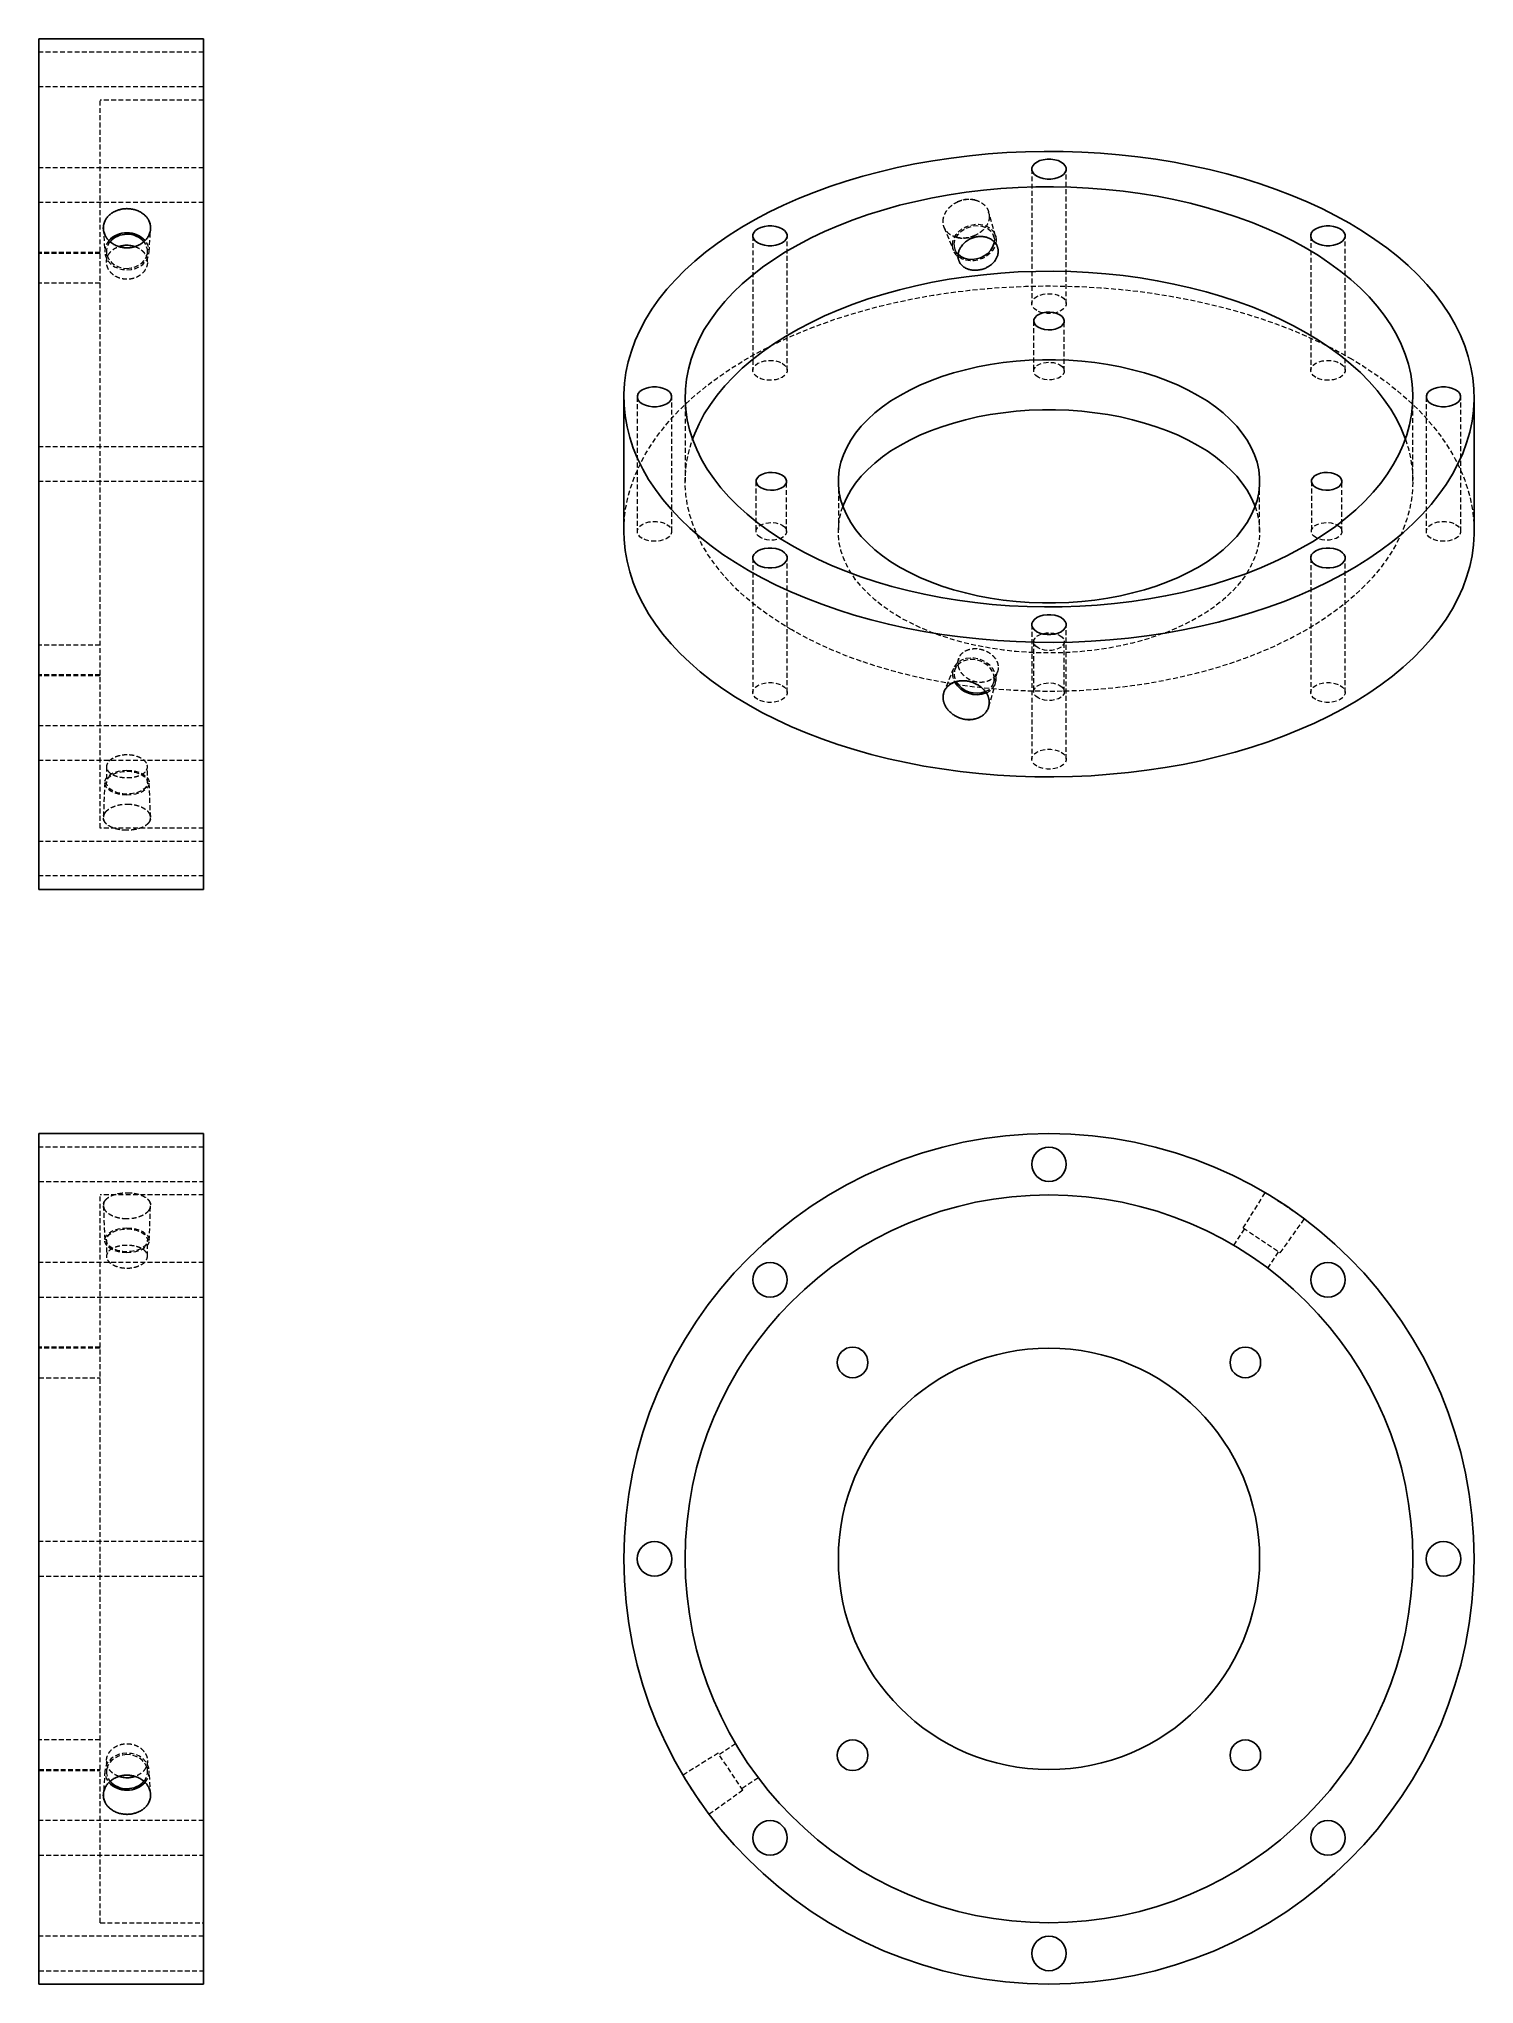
# Model space of a CAD drawing. Header units: millimetres. Extents: x 210 to 585, y 43 to 551.
import ezdxf

# ---------------------------------------------------------------- set-up
doc = ezdxf.new("R2010")
doc.units = ezdxf.units.MM
doc.linetypes.add('HIDDEN', pattern=[1.905, 1.27, -0.635])

msp = doc.modelspace()

# ---------------------------------------------------------------- linework, layer by layer
at = {"color": 7, "linetype": 'Continuous', "lineweight": 25}
for p, q in [((210.14, 328.88), (210.14, 550.88)), ((253.14, 550.88), (210.14, 550.88)), ((253.14, 328.88), (253.14, 550.88)), ((362.88, 457.44), (362.88, 422.32)), ((584.88, 422.32), (584.88, 457.44)), ((253.14, 328.88), (210.14, 328.88)), ((253.14, 265.12), (210.14, 265.12)), ((210.14, 154.12), (210.14, 265.12)), ((253.14, 154.12), (253.14, 265.12)), ((210.14, 43.12), (210.14, 154.12)), ((253.14, 43.12), (253.14, 154.12)), ((210.14, 43.12), (253.14, 43.12))]:
    msp.add_line(p, q, dxfattribs=at)
at = {"color": 7, "linetype": 'HIDDEN', "lineweight": 18}
for p, q in [((253.14, 547.38), (210.14, 547.38)), ((253.14, 538.38), (210.14, 538.38)), ((253.14, 534.88), (226.14, 534.88)), ((226.14, 344.88), (226.14, 534.88)), ((253.14, 517.21), (210.14, 517.21)), ((469.38, 516.9), (469.38, 481.79)), ((478.38, 481.79), (478.38, 516.9)), ((253.14, 508.21), (210.14, 508.21)), ((459.92, 499.43), (458.13, 505.67)), ((227, 501.3), (227.34, 495.21)), ((238.95, 495.21), (239.29, 501.3)), ((396.55, 499.48), (396.55, 464.37)), ((405.55, 464.37), (405.55, 499.48)), ((446.51, 501.67), (448.94, 495.65)), ((460.43, 496.56), (459.43, 499.47)), ((459.62, 498.33), (459.6, 497.93)), ((542.21, 499.48), (542.21, 464.37)), ((551.21, 464.37), (551.21, 499.48)), ((226.14, 495.15), (210.14, 495.15)), ((226.14, 494.88), (210.14, 494.88)), ((227.79, 495.44), (227.79, 492.66)), ((238.49, 492.66), (238.49, 495.44)), ((449.31, 495.98), (450.32, 493.07)), ((226.14, 487.15), (210.14, 487.15)), ((469.88, 477.24), (469.88, 464.18)), ((477.88, 464.18), (477.88, 477.24)), ((366.38, 457.44), (366.38, 422.32)), ((375.38, 422.32), (375.38, 457.44)), ((378.88, 457.44), (378.88, 435.39)), ((568.88, 435.39), (568.88, 457.44)), ((572.38, 457.44), (572.38, 422.32)), ((581.38, 422.32), (581.38, 457.44)), ((253.14, 444.38), (210.14, 444.38)), ((253.14, 435.38), (210.14, 435.38)), ((397.38, 435.39), (397.38, 422.32)), ((405.38, 422.32), (405.38, 435.39)), ((418.88, 435.39), (418.88, 422.32)), ((528.88, 422.32), (528.88, 435.39)), ((542.38, 435.39), (542.38, 422.32)), ((550.38, 422.32), (550.38, 435.39)), ((396.55, 415.39), (396.55, 380.28)), ((405.55, 380.28), (405.55, 415.39)), ((542.21, 415.39), (542.21, 380.28)), ((551.21, 380.28), (551.21, 415.39)), ((469.38, 397.97), (469.38, 362.86)), ((478.38, 362.86), (478.38, 397.97)), ((226.14, 392.61), (210.14, 392.61)), ((469.88, 393.54), (469.88, 380.47)), ((477.88, 380.47), (477.88, 393.54)), ((448.94, 386.56), (446.51, 380.54)), ((450.32, 389.14), (449.31, 386.23)), ((226.14, 384.88), (210.14, 384.88)), ((226.14, 384.61), (210.14, 384.61)), ((458.13, 376.54), (459.92, 382.78)), ((459.43, 382.74), (460.43, 385.65)), ((253.14, 371.55), (210.14, 371.55)), ((253.14, 362.55), (210.14, 362.55)), ((227.79, 360.89), (227.79, 356.73)), ((238.49, 356.73), (238.49, 360.89)), ((227.33, 356.8), (226.99, 347.68)), ((239.29, 347.68), (238.95, 356.8)), ((253.14, 341.38), (210.14, 341.38)), ((253.14, 344.88), (226.14, 344.88)), ((253.14, 332.38), (210.14, 332.38)), ((253.14, 261.62), (210.14, 261.62)), ((210.14, 252.62), (253.14, 252.62)), ((226.14, 154.12), (226.14, 249.12)), ((253.14, 249.12), (226.14, 249.12)), ((524.61, 240.5), (530.34, 249.69)), ((226.99, 246.32), (227.33, 237.2)), ((238.95, 237.2), (239.29, 246.32)), ((533.58, 247.7), (537.49, 245.08)), ((522.13, 235.96), (524.99, 240.24)), ((524.61, 240.5), (534.27, 234.04)), ((534.27, 234.04), (540.57, 242.85)), ((227.79, 237.27), (227.79, 233.11)), ((238.49, 233.11), (238.49, 237.27)), ((531.02, 230.01), (533.89, 234.29)), ((253.14, 231.45), (210.14, 231.45)), ((210.14, 222.45), (253.14, 222.45)), ((226.14, 209.39), (210.14, 209.39)), ((226.14, 209.12), (210.14, 209.12)), ((210.14, 201.39), (226.14, 201.39)), ((253.14, 158.62), (210.14, 158.62)), ((226.14, 59.12), (226.14, 154.12)), ((210.14, 149.62), (253.14, 149.62)), ((226.14, 106.85), (210.14, 106.85)), ((387.5, 103.39), (378.31, 97.66)), ((393.96, 93.73), (387.5, 103.39)), ((392.04, 105.87), (387.76, 103.01)), ((210.14, 99.12), (226.14, 99.12)), ((210.14, 98.85), (226.14, 98.85)), ((227.34, 98.79), (227, 92.7)), ((227.79, 101.34), (227.79, 98.56)), ((238.49, 98.56), (238.49, 101.34)), ((239.29, 92.7), (238.95, 98.79)), ((397.99, 96.98), (393.71, 94.11)), ((382.92, 90.51), (380.3, 94.42)), ((393.96, 93.73), (385.15, 87.43)), ((253.14, 85.79), (210.14, 85.79)), ((210.14, 76.79), (253.14, 76.79)), ((226.14, 59.12), (253.14, 59.12)), ((253.14, 55.62), (210.14, 55.62)), ((210.14, 46.62), (253.14, 46.62))]:
    msp.add_line(p, q, dxfattribs=at)
at = {"color": 7, "linetype": 'Continuous', "lineweight": 25, "flags": 128}
for points in [[(395.39, 412.12), (392, 414.17), (388.76, 416.31), (385.69, 418.52), (382.8, 420.81), (380.08, 423.17), (377.55, 425.6), (375.2, 428.09), (373.05, 430.64), (371.1, 433.24), (369.34, 435.89), (367.79, 438.58), (366.45, 441.31), (365.32, 444.07), (364.4, 446.85), (363.7, 449.66), (363.21, 452.48), (362.94, 455.31), (362.89, 458.14), (363.05, 460.98), (363.43, 463.8), (364.03, 466.62), (364.84, 469.41), (365.86, 472.19), (367.1, 474.93), (368.54, 477.64), (370.19, 480.31), (372.05, 482.94), (374.1, 485.51), (376.35, 488.03), (378.79, 490.49), (381.42, 492.89), (384.22, 495.21), (387.21, 497.47), (390.36, 499.64), (393.67, 501.73), (397.15, 503.74), (400.77, 505.65), (404.54, 507.47), (408.44, 509.19), (412.47, 510.81), (416.62, 512.33), (420.88, 513.74), (425.25, 515.04), (429.71, 516.22), (434.25, 517.29), (438.88, 518.25), (443.57, 519.08), (448.33, 519.79), (453.13, 520.38), (457.97, 520.85), (462.85, 521.2), (467.74, 521.42), (472.65, 521.51), (477.56, 521.48), (482.47, 521.32), (487.35, 521.04), (492.21, 520.63), (497.04, 520.1), (501.82, 519.45), (506.54, 518.68), (511.2, 517.78), (515.79, 516.77), (520.3, 515.64), (524.71, 514.4), (529.03, 513.05), (533.23, 511.58), (537.32, 510.02), (541.29, 508.34), (545.12, 506.57), (548.82, 504.71), (552.37, 502.75)], [(470.7, 515.06), (470.07, 515.51), (469.63, 516.04), (469.41, 516.61), (469.41, 517.19), (469.63, 517.75), (470.07, 518.28), (470.7, 518.73), (471.49, 519.1), (472.39, 519.35), (473.38, 519.48), (474.38, 519.48), (475.37, 519.35), (476.27, 519.1), (477.06, 518.73)], [(477.06, 518.73), (477.69, 518.28), (478.13, 517.75), (478.35, 517.19), (478.35, 516.61), (478.13, 516.04), (477.69, 515.51), (477.06, 515.06), (476.27, 514.7), (475.37, 514.44), (474.38, 514.31), (473.38, 514.31), (472.39, 514.44), (471.49, 514.7), (470.7, 515.06)], [(406.7, 418.66), (403.54, 420.58), (400.54, 422.58), (397.7, 424.67), (395.05, 426.83), (392.58, 429.06), (390.3, 431.36), (388.22, 433.73), (386.33, 436.14), (384.65, 438.61), (383.18, 441.12), (381.92, 443.67), (380.88, 446.25), (380.05, 448.86), (379.44, 451.48), (379.05, 454.12), (378.89, 456.77), (378.94, 459.42), (379.22, 462.07), (379.72, 464.7), (380.44, 467.32), (381.37, 469.92), (382.53, 472.48), (383.89, 475.01), (385.47, 477.5), (387.25, 479.94), (389.23, 482.33), (391.42, 484.67), (393.79, 486.93), (396.35, 489.13), (399.1, 491.26), (402.02, 493.3), (405.1, 495.27), (408.35, 497.14), (411.75, 498.92), (415.29, 500.61), (418.97, 502.19), (422.78, 503.67), (426.71, 505.04), (430.75, 506.3), (434.89, 507.45), (439.12, 508.48), (443.43, 509.39), (447.82, 510.17), (452.26, 510.84), (456.76, 511.38), (461.29, 511.79), (465.85, 512.08), (470.44, 512.24), (475.03, 512.27), (479.62, 512.18), (484.19, 511.95), (488.74, 511.6), (493.26, 511.13), (497.73, 510.52), (502.14, 509.79), (506.49, 508.95), (510.76, 507.98), (514.95, 506.89), (519.04, 505.68), (523.03, 504.37), (526.9, 502.94), (530.64, 501.41), (534.26, 499.78), (537.73, 498.04), (541.06, 496.22)], [(552.37, 502.75), (555.76, 500.7), (559, 498.56), (562.07, 496.35), (564.96, 494.06), (567.68, 491.7), (570.21, 489.27), (572.56, 486.78), (574.71, 484.23), (576.66, 481.63), (578.42, 478.98), (579.97, 476.29), (581.31, 473.56), (582.44, 470.8), (583.36, 468.02), (584.06, 465.21), (584.55, 462.39), (584.82, 459.56), (584.87, 456.73), (584.71, 453.89), (584.33, 451.07), (583.73, 448.25), (582.92, 445.46), (581.9, 442.68), (580.66, 439.94), (579.22, 437.23), (577.57, 434.56), (575.71, 431.93), (573.66, 429.36), (571.41, 426.84), (568.97, 424.38), (566.34, 421.98), (563.54, 419.66), (560.55, 417.4), (557.4, 415.23), (554.09, 413.14), (550.61, 411.13), (546.99, 409.22), (543.22, 407.4), (539.32, 405.68), (535.29, 404.06), (531.14, 402.54), (526.88, 401.13), (522.51, 399.83), (518.05, 398.65), (513.51, 397.58), (508.88, 396.63), (504.19, 395.79), (499.43, 395.08), (494.63, 394.49), (489.79, 394.02), (484.91, 393.67), (480.02, 393.45), (475.11, 393.36), (470.2, 393.39), (465.29, 393.55), (460.41, 393.83), (455.55, 394.24), (450.72, 394.77), (445.94, 395.42), (441.22, 396.19), (436.56, 397.09), (431.97, 398.1), (427.46, 399.23), (423.05, 400.47), (418.73, 401.82), (414.53, 403.29), (410.44, 404.86), (406.47, 406.53), (402.64, 408.3), (398.94, 410.17), (395.39, 412.12)], [(397.87, 497.64), (397.24, 498.1), (396.8, 498.62), (396.58, 499.19), (396.58, 499.77), (396.8, 500.34), (397.24, 500.86), (397.87, 501.32), (398.65, 501.68), (399.56, 501.93), (400.54, 502.06), (401.55, 502.06), (402.53, 501.93), (403.44, 501.68), (404.23, 501.32)], [(404.23, 501.32), (404.86, 500.86), (405.3, 500.34), (405.52, 499.77), (405.52, 499.19), (405.3, 498.62), (404.86, 498.1), (404.23, 497.64), (403.44, 497.28), (402.53, 497.03), (401.55, 496.9), (400.54, 496.9), (399.56, 497.03), (398.65, 497.28), (397.87, 497.64)], [(459.6, 497.93), (459.5, 497.41), (459.16, 496.5), (458.62, 495.64), (457.88, 494.88), (456.99, 494.24), (455.99, 493.76), (454.92, 493.44), (453.82, 493.32), (452.75, 493.38), (451.75, 493.64), (450.86, 494.07), (450.13, 494.67), (450.12, 494.68)], [(543.53, 497.64), (542.9, 498.1), (542.46, 498.62), (542.24, 499.19), (542.24, 499.77), (542.46, 500.34), (542.9, 500.86), (543.53, 501.32), (544.32, 501.68), (545.23, 501.93), (546.21, 502.06), (547.22, 502.06), (548.2, 501.93), (549.11, 501.68), (549.89, 501.32)], [(549.89, 501.32), (550.52, 500.86), (550.96, 500.34), (551.18, 499.77), (551.18, 499.19), (550.96, 498.62), (550.52, 498.1), (549.89, 497.64), (549.11, 497.28), (548.2, 497.03), (547.22, 496.9), (546.21, 496.9), (545.23, 497.03), (544.32, 497.28), (543.53, 497.64)], [(541.06, 496.22), (544.22, 494.3), (547.22, 492.29), (550.06, 490.2), (552.71, 488.04), (555.18, 485.81), (557.46, 483.51), (559.54, 481.15), (561.43, 478.73), (563.11, 476.26), (564.58, 473.75), (565.84, 471.2), (566.88, 468.62), (567.71, 466.01), (568.32, 463.39), (568.71, 460.75), (568.87, 458.1), (568.82, 455.45), (568.54, 452.8), (568.04, 450.17), (567.32, 447.55), (566.39, 444.96), (565.23, 442.39), (563.87, 439.86), (562.29, 437.37), (560.51, 434.93), (558.53, 432.54), (556.34, 430.21), (553.97, 427.94), (551.41, 425.74), (548.66, 423.61), (545.74, 421.57), (542.66, 419.6), (539.41, 417.73), (536.01, 415.95), (532.47, 414.26), (528.79, 412.68), (524.98, 411.2), (521.05, 409.83), (517.01, 408.57), (512.87, 407.42), (508.64, 406.4), (504.33, 405.49), (499.94, 404.7), (495.5, 404.03), (491, 403.49), (486.47, 403.08), (481.91, 402.79), (477.32, 402.63), (472.73, 402.6), (468.14, 402.69), (463.57, 402.92), (459.02, 403.27), (454.5, 403.75), (450.03, 404.35), (445.62, 405.08), (441.27, 405.93), (437, 406.9), (432.81, 407.98), (428.72, 409.19), (424.73, 410.5), (420.86, 411.93), (417.12, 413.46), (413.5, 415.09), (410.03, 416.83), (406.7, 418.66)], [(380.82, 446.41), (381.37, 447.87), (382.53, 450.43), (383.89, 452.97), (385.47, 455.45), (387.25, 457.9), (389.23, 460.29), (391.42, 462.62), (393.79, 464.89), (396.35, 467.09), (399.1, 469.21), (402.02, 471.26), (405.1, 473.22), (408.35, 475.09), (411.75, 476.88), (415.29, 478.56), (418.97, 480.14), (422.78, 481.62), (426.71, 482.99), (430.75, 484.25), (434.89, 485.4), (439.12, 486.43), (443.43, 487.34), (447.82, 488.13), (452.26, 488.79), (456.76, 489.33), (461.29, 489.75), (465.85, 490.04), (470.44, 490.2), (475.03, 490.23), (479.62, 490.13), (484.19, 489.91), (488.74, 489.56), (493.26, 489.08), (497.73, 488.48), (502.14, 487.75), (506.49, 486.9), (510.76, 485.93), (514.95, 484.84), (519.04, 483.64), (523.03, 482.32), (526.9, 480.9), (530.64, 479.36), (534.26, 477.73), (537.73, 476), (541.06, 474.17)], [(471.05, 475.61), (470.46, 476.05), (470.06, 476.56), (469.89, 477.1), (469.95, 477.66), (470.23, 478.19), (470.73, 478.67), (471.41, 479.06), (472.24, 479.35), (473.16, 479.51), (474.12, 479.55), (475.07, 479.45), (475.95, 479.22), (476.71, 478.88)], [(476.71, 478.88), (477.3, 478.44), (477.7, 477.93), (477.87, 477.38), (477.81, 476.83), (477.53, 476.29), (477.03, 475.82), (476.35, 475.42), (475.52, 475.14), (474.6, 474.97), (473.64, 474.94), (472.69, 475.04), (471.81, 475.27), (471.05, 475.61)], [(541.06, 474.17), (544.22, 472.25), (547.22, 470.24), (550.06, 468.16), (552.71, 466), (555.18, 463.76), (557.46, 461.46), (559.54, 459.1), (561.43, 456.68), (563.11, 454.22), (564.58, 451.7), (565.84, 449.16), (566.88, 446.58), (566.94, 446.41)], [(434.99, 412.94), (432.62, 414.39), (430.42, 415.93), (428.39, 417.54), (426.54, 419.23), (424.87, 420.97), (423.4, 422.78), (422.13, 424.63), (421.06, 426.53), (420.2, 428.46), (419.56, 430.42), (419.12, 432.4), (418.91, 434.39), (418.91, 436.39), (419.12, 438.38), (419.56, 440.36), (420.2, 442.32), (421.06, 444.25), (422.13, 446.14), (423.4, 448), (424.87, 449.8), (426.54, 451.55), (428.39, 453.24), (430.42, 454.85), (432.62, 456.39), (434.99, 457.84), (437.51, 459.21), (440.17, 460.48), (442.97, 461.65), (445.88, 462.72), (448.91, 463.68), (452.04, 464.53), (455.25, 465.26), (458.54, 465.88), (461.88, 466.38), (465.28, 466.75), (468.7, 467), (472.15, 467.12), (475.61, 467.12), (479.06, 467), (482.48, 466.75), (485.88, 466.38), (489.22, 465.88), (492.51, 465.26), (495.72, 464.53), (498.85, 463.68), (501.88, 462.72), (504.79, 461.65), (507.59, 460.48), (510.25, 459.21), (512.77, 457.84)], [(367.7, 455.6), (367.07, 456.05), (366.63, 456.58), (366.41, 457.14), (366.41, 457.73), (366.63, 458.29), (367.07, 458.82), (367.7, 459.27), (368.49, 459.64), (369.39, 459.89), (370.38, 460.02), (371.38, 460.02), (372.37, 459.89), (373.27, 459.64), (374.06, 459.27)], [(374.06, 459.27), (374.69, 458.82), (375.13, 458.29), (375.35, 457.73), (375.35, 457.14), (375.13, 456.58), (374.69, 456.05), (374.06, 455.6), (373.27, 455.24), (372.37, 454.98), (371.38, 454.85), (370.38, 454.85), (369.39, 454.98), (368.49, 455.24), (367.7, 455.6)], [(512.77, 457.84), (515.14, 456.39), (517.34, 454.85), (519.37, 453.24), (521.22, 451.55), (522.89, 449.8), (524.36, 448), (525.63, 446.14), (526.7, 444.25), (527.56, 442.32), (528.2, 440.36), (528.64, 438.38), (528.85, 436.39), (528.85, 434.39), (528.64, 432.4), (528.2, 430.42), (527.56, 428.46), (526.7, 426.53), (525.63, 424.63), (524.36, 422.78), (522.89, 420.97), (521.22, 419.23), (519.37, 417.54), (517.34, 415.93), (515.14, 414.39), (512.77, 412.94), (510.25, 411.57), (507.59, 410.3), (504.79, 409.13), (501.88, 408.06), (498.85, 407.1), (495.72, 406.25), (492.51, 405.52), (489.22, 404.9), (485.88, 404.4), (482.48, 404.03), (479.06, 403.78), (475.61, 403.65), (472.15, 403.65), (468.7, 403.78), (465.28, 404.03), (461.88, 404.4), (458.54, 404.9), (455.25, 405.52), (452.04, 406.25), (448.91, 407.1), (445.88, 408.06), (442.97, 409.13), (440.17, 410.3), (437.51, 411.57), (434.99, 412.94)], [(573.7, 455.6), (573.07, 456.05), (572.63, 456.58), (572.41, 457.14), (572.41, 457.73), (572.63, 458.29), (573.07, 458.82), (573.7, 459.27), (574.49, 459.64), (575.39, 459.89), (576.38, 460.02), (577.38, 460.02), (578.37, 459.89), (579.27, 459.64), (580.06, 459.27)], [(580.06, 459.27), (580.69, 458.82), (581.13, 458.29), (581.35, 457.73), (581.35, 457.14), (581.13, 456.58), (580.69, 456.05), (580.06, 455.6), (579.27, 455.24), (578.37, 454.98), (577.38, 454.85), (576.38, 454.85), (575.39, 454.98), (574.49, 455.24), (573.7, 455.6)], [(420.06, 428.86), (420.2, 429.25), (421.06, 431.18), (422.13, 433.08), (423.4, 434.93), (424.87, 436.74), (426.54, 438.49), (428.39, 440.17), (430.42, 441.78), (432.62, 443.32), (434.99, 444.78), (437.51, 446.14), (440.17, 447.41), (442.97, 448.58), (445.88, 449.65), (448.91, 450.61), (452.04, 451.46), (455.25, 452.2), (458.54, 452.81), (461.88, 453.31), (465.28, 453.68), (468.7, 453.93), (472.15, 454.06), (475.61, 454.06), (479.06, 453.93), (482.48, 453.68), (485.88, 453.31), (489.22, 452.81), (492.51, 452.2), (495.72, 451.46), (498.85, 450.61), (501.88, 449.65), (504.79, 448.58), (507.59, 447.41), (510.25, 446.14), (512.77, 444.78)], [(512.77, 444.78), (515.14, 443.32), (517.34, 441.78), (519.37, 440.17), (521.22, 438.49), (522.89, 436.74), (524.36, 434.93), (525.63, 433.08), (526.7, 431.18), (527.56, 429.25), (527.7, 428.86)], [(398.55, 433.76), (397.96, 434.19), (397.56, 434.7), (397.39, 435.25), (397.45, 435.81), (397.73, 436.34), (398.23, 436.81), (398.91, 437.21), (399.74, 437.49), (400.66, 437.66), (401.62, 437.69), (402.57, 437.59), (403.45, 437.37), (404.21, 437.02)], [(404.21, 437.02), (404.8, 436.58), (405.2, 436.08), (405.37, 435.53), (405.31, 434.97), (405.03, 434.44), (404.53, 433.96), (403.85, 433.57), (403.02, 433.28), (402.1, 433.12), (401.14, 433.08), (400.19, 433.18), (399.31, 433.41), (398.55, 433.76)], [(543.55, 433.76), (542.96, 434.19), (542.56, 434.7), (542.39, 435.25), (542.45, 435.81), (542.73, 436.34), (543.23, 436.81), (543.91, 437.21), (544.74, 437.49), (545.66, 437.66), (546.62, 437.69), (547.57, 437.59), (548.45, 437.37), (549.21, 437.02)], [(549.21, 437.02), (549.8, 436.58), (550.2, 436.08), (550.37, 435.53), (550.31, 434.97), (550.03, 434.44), (549.53, 433.96), (548.85, 433.57), (548.02, 433.28), (547.1, 433.12), (546.14, 433.08), (545.19, 433.18), (544.31, 433.41), (543.55, 433.76)], [(395.39, 377.01), (392, 379.06), (388.76, 381.2), (385.69, 383.41), (382.8, 385.7), (380.08, 388.06), (377.55, 390.49), (375.2, 392.98), (373.05, 395.53), (371.1, 398.13), (369.34, 400.78), (367.79, 403.47), (366.45, 406.2), (365.32, 408.96), (364.4, 411.74), (363.7, 414.55), (363.21, 417.37), (362.94, 420.2), (362.88, 422.32)], [(584.88, 422.32), (584.87, 421.62), (584.71, 418.78), (584.33, 415.96), (583.73, 413.14), (582.92, 410.35), (581.9, 407.57), (580.66, 404.83), (579.22, 402.12), (577.57, 399.45), (575.71, 396.82), (573.66, 394.25), (571.41, 391.73), (568.97, 389.27), (566.34, 386.87), (563.54, 384.55), (560.55, 382.29), (557.4, 380.12), (554.09, 378.03), (550.61, 376.02), (546.99, 374.11), (543.22, 372.29), (539.32, 370.57), (535.29, 368.95), (531.14, 367.43), (526.88, 366.02), (522.51, 364.72), (518.05, 363.54), (513.51, 362.47), (508.88, 361.51), (504.19, 360.68), (499.43, 359.97), (494.63, 359.38), (489.79, 358.91), (484.91, 358.56), (480.02, 358.34), (475.11, 358.25), (470.2, 358.28), (465.29, 358.44), (460.41, 358.72), (455.55, 359.13), (450.72, 359.66), (445.94, 360.31), (441.22, 361.08), (436.56, 361.98), (431.97, 362.99), (427.46, 364.12), (423.05, 365.36), (418.73, 366.71), (414.53, 368.18), (410.44, 369.74), (406.47, 371.42), (402.64, 373.19), (398.94, 375.05), (395.39, 377.01)], [(397.87, 413.55), (397.24, 414.01), (396.8, 414.53), (396.58, 415.1), (396.58, 415.68), (396.8, 416.25), (397.24, 416.77), (397.87, 417.23), (398.65, 417.59), (399.56, 417.84), (400.54, 417.97), (401.55, 417.97), (402.53, 417.84), (403.44, 417.59), (404.23, 417.23)], [(404.23, 417.23), (404.86, 416.77), (405.3, 416.25), (405.52, 415.68), (405.52, 415.1), (405.3, 414.53), (404.86, 414.01), (404.23, 413.55), (403.44, 413.19), (402.53, 412.94), (401.55, 412.81), (400.54, 412.81), (399.56, 412.94), (398.65, 413.19), (397.87, 413.55)], [(543.53, 413.55), (542.9, 414.01), (542.46, 414.53), (542.24, 415.1), (542.24, 415.68), (542.46, 416.25), (542.9, 416.77), (543.53, 417.23), (544.32, 417.59), (545.23, 417.84), (546.21, 417.97), (547.22, 417.97), (548.2, 417.84), (549.11, 417.59), (549.89, 417.23)], [(549.89, 417.23), (550.52, 416.77), (550.96, 416.25), (551.18, 415.68), (551.18, 415.1), (550.96, 414.53), (550.52, 414.01), (549.89, 413.55), (549.11, 413.19), (548.2, 412.94), (547.22, 412.81), (546.21, 412.81), (545.23, 412.94), (544.32, 413.19), (543.53, 413.55)], [(470.7, 396.14), (470.07, 396.59), (469.63, 397.12), (469.41, 397.68), (469.41, 398.27), (469.63, 398.83), (470.07, 399.36), (470.7, 399.81), (471.49, 400.17), (472.39, 400.43), (473.38, 400.56), (474.38, 400.56), (475.37, 400.43), (476.27, 400.17), (477.06, 399.81)], [(477.06, 399.81), (477.69, 399.36), (478.13, 398.83), (478.35, 398.27), (478.35, 397.68), (478.13, 397.12), (477.69, 396.59), (477.06, 396.14), (476.27, 395.78), (475.37, 395.52), (474.38, 395.39), (473.38, 395.39), (472.39, 395.52), (471.49, 395.78), (470.7, 396.14)]]:
    msp.add_lwpolyline(points, dxfattribs=at)
at = {"color": 7, "linetype": 'HIDDEN', "lineweight": 18, "flags": 128}
for points in [[(228.4, 498.23), (228.31, 498.12), (227.77, 497.29), (227.44, 496.38), (227.33, 495.44), (227.44, 494.49), (227.77, 493.59), (228.31, 492.75), (229.03, 492.02), (229.91, 491.42), (230.92, 490.97), (232.01, 490.7), (233.14, 490.61)], [(228.73, 497.95), (228.51, 497.66), (228.05, 496.81), (227.82, 495.9), (227.82, 494.97), (228.05, 494.06), (228.51, 493.21), (229.17, 492.46), (230, 491.84), (230.97, 491.37), (232.03, 491.09), (233.14, 490.99)], [(233.14, 490.61), (234.28, 490.7), (235.37, 490.97), (236.37, 491.42), (237.25, 492.02), (237.97, 492.75), (238.51, 493.59), (238.84, 494.49), (238.95, 495.44), (238.84, 496.38), (238.51, 497.29), (237.97, 498.12), (237.89, 498.22)], [(233.14, 490.99), (234.25, 491.09), (235.32, 491.37), (236.29, 491.84), (237.12, 492.46), (237.78, 493.21), (238.23, 494.06), (238.46, 494.97), (238.46, 495.9), (238.23, 496.81), (237.78, 497.66), (237.57, 497.94)], [(448.67, 497.07), (448.78, 498.01), (449.11, 498.94), (449.63, 499.82), (450.34, 500.62), (451.2, 501.31), (452.19, 501.86), (453.26, 502.25), (454.37, 502.47), (455.48, 502.51), (456.55, 502.36), (457.54, 502.03), (458.4, 501.54), (459.11, 500.9), (459.64, 500.14), (459.96, 499.29), (460.07, 498.38)], [(460.07, 498.38), (459.96, 497.44), (459.64, 496.51), (459.11, 495.63), (458.4, 494.83), (457.54, 494.14), (456.55, 493.59), (455.48, 493.2), (454.37, 492.98), (453.26, 492.94), (452.19, 493.09), (451.2, 493.42), (450.34, 493.91), (449.63, 494.54), (449.11, 495.3), (448.78, 496.16), (448.67, 497.07)], [(449.12, 497.12), (449.24, 498.04), (449.58, 498.95), (450.13, 499.8), (450.86, 500.57), (451.75, 501.21), (452.75, 501.69), (453.82, 502.01), (454.92, 502.13), (455.99, 502.07), (456.99, 501.81), (457.88, 501.37), (458.62, 500.78), (459.16, 500.05), (459.5, 499.22), (459.62, 498.33)], [(362.88, 422.32), (362.89, 423.03), (363.05, 425.87), (363.43, 428.69), (364.03, 431.51), (364.84, 434.3), (365.86, 437.08), (367.1, 439.82), (368.54, 442.53), (370.19, 445.2), (372.05, 447.83), (374.1, 450.4), (376.35, 452.92), (378.79, 455.38), (381.42, 457.78), (384.22, 460.1), (387.21, 462.36), (390.36, 464.53), (393.67, 466.62), (397.15, 468.63), (400.77, 470.54), (404.54, 472.36), (408.44, 474.08), (412.47, 475.7), (416.62, 477.22), (420.88, 478.63), (425.25, 479.93), (429.71, 481.11), (434.25, 482.18), (438.88, 483.13), (443.57, 483.97), (448.33, 484.68), (453.13, 485.27), (457.97, 485.74), (462.85, 486.09), (467.74, 486.31), (472.65, 486.4), (477.56, 486.37), (482.47, 486.21), (487.35, 485.93), (492.21, 485.52), (497.04, 484.99), (501.82, 484.34), (506.54, 483.57), (511.2, 482.67), (515.79, 481.66), (520.3, 480.53), (524.71, 479.29), (529.03, 477.94), (533.23, 476.47), (537.32, 474.9), (541.29, 473.23), (545.12, 471.46), (548.82, 469.59), (552.37, 467.64)], [(470.7, 479.95), (470.07, 480.4), (469.63, 480.93), (469.41, 481.49), (469.41, 482.08), (469.63, 482.64), (470.07, 483.17), (470.7, 483.62), (471.49, 483.98), (472.39, 484.24), (473.38, 484.37), (474.38, 484.37), (475.37, 484.24), (476.27, 483.98), (477.06, 483.62)], [(477.06, 483.62), (477.69, 483.17), (478.13, 482.64), (478.35, 482.08), (478.35, 481.49), (478.13, 480.93), (477.69, 480.4), (477.06, 479.95), (476.27, 479.59), (475.37, 479.33), (474.38, 479.2), (473.38, 479.2), (472.39, 479.33), (471.49, 479.59), (470.7, 479.95)], [(552.37, 467.64), (555.76, 465.59), (559, 463.45), (562.07, 461.24), (564.96, 458.95), (567.68, 456.59), (570.21, 454.16), (572.56, 451.67), (574.71, 449.12), (576.66, 446.52), (578.42, 443.87), (579.97, 441.18), (581.31, 438.45), (582.44, 435.69), (583.36, 432.91), (584.06, 430.1), (584.55, 427.28), (584.82, 424.45), (584.88, 422.32)], [(397.87, 462.53), (397.24, 462.99), (396.8, 463.51), (396.58, 464.08), (396.58, 464.66), (396.8, 465.23), (397.24, 465.75), (397.87, 466.21), (398.65, 466.57), (399.56, 466.82), (400.54, 466.95), (401.55, 466.95), (402.53, 466.82), (403.44, 466.57), (404.23, 466.21)], [(404.23, 466.21), (404.86, 465.75), (405.3, 465.23), (405.52, 464.66), (405.52, 464.08), (405.3, 463.51), (404.86, 462.99), (404.23, 462.53), (403.44, 462.17), (402.53, 461.92), (401.55, 461.79), (400.54, 461.79), (399.56, 461.92), (398.65, 462.17), (397.87, 462.53)], [(471.05, 462.54), (470.46, 462.98), (470.06, 463.49), (469.89, 464.04), (469.95, 464.59), (470.23, 465.13), (470.73, 465.6), (471.41, 466), (472.24, 466.28), (473.16, 466.45), (474.12, 466.48), (475.07, 466.38), (475.95, 466.15), (476.71, 465.81)], [(476.71, 465.81), (477.3, 465.37), (477.7, 464.86), (477.87, 464.32), (477.81, 463.76), (477.53, 463.23), (477.03, 462.75), (476.35, 462.36), (475.52, 462.07), (474.6, 461.91), (473.64, 461.87), (472.69, 461.97), (471.81, 462.2), (471.05, 462.54)], [(543.53, 462.53), (542.9, 462.99), (542.46, 463.51), (542.24, 464.08), (542.24, 464.66), (542.46, 465.23), (542.9, 465.75), (543.53, 466.21), (544.32, 466.57), (545.23, 466.82), (546.21, 466.95), (547.22, 466.95), (548.2, 466.82), (549.11, 466.57), (549.89, 466.21)], [(549.89, 466.21), (550.52, 465.75), (550.96, 465.23), (551.18, 464.66), (551.18, 464.08), (550.96, 463.51), (550.52, 462.99), (549.89, 462.53), (549.11, 462.17), (548.2, 461.92), (547.22, 461.79), (546.21, 461.79), (545.23, 461.92), (544.32, 462.17), (543.53, 462.53)], [(406.7, 396.61), (403.54, 398.53), (400.54, 400.53), (397.7, 402.62), (395.05, 404.78), (392.58, 407.02), (390.3, 409.32), (388.22, 411.68), (386.33, 414.1), (384.65, 416.56), (383.18, 419.07), (381.92, 421.62), (380.88, 424.2), (380.05, 426.81), (379.44, 429.44), (379.05, 432.08), (378.89, 434.73), (378.94, 437.38), (379.22, 440.02), (379.72, 442.66), (380.44, 445.27), (380.82, 446.41)], [(566.94, 446.41), (567.71, 443.97), (568.32, 441.34), (568.71, 438.7), (568.87, 436.05), (568.82, 433.4), (568.54, 430.76), (568.04, 428.12), (567.32, 425.5), (566.39, 422.91), (565.23, 420.34), (563.87, 417.81), (562.29, 415.32), (560.51, 412.88), (558.53, 410.49), (556.34, 408.16), (553.97, 405.89), (551.41, 403.69), (548.66, 401.57), (545.74, 399.52), (542.66, 397.56), (539.41, 395.68), (536.01, 393.9), (532.47, 392.22), (528.79, 390.63), (524.98, 389.16), (521.05, 387.78), (517.01, 386.52), (512.87, 385.38), (508.64, 384.35), (504.33, 383.44), (499.94, 382.65), (495.5, 381.99), (491, 381.45), (486.47, 381.03), (481.91, 380.74), (477.32, 380.58), (472.73, 380.55), (468.14, 380.65), (463.57, 380.87), (459.02, 381.22), (454.5, 381.7), (450.03, 382.3), (445.62, 383.03), (441.27, 383.88), (437, 384.85), (432.81, 385.94), (428.72, 387.14), (424.73, 388.46), (420.86, 389.88), (417.12, 391.41), (413.5, 393.05), (410.03, 394.78), (406.7, 396.61)], [(434.99, 399.87), (432.62, 401.33), (430.42, 402.86), (428.39, 404.48), (426.54, 406.16), (424.87, 407.91), (423.4, 409.71), (422.13, 411.57), (421.06, 413.47), (420.2, 415.4), (419.56, 417.36), (419.12, 419.34), (418.91, 421.33), (418.91, 423.32), (419.12, 425.31), (419.56, 427.29), (420.06, 428.86)], [(527.7, 428.86), (528.2, 427.29), (528.64, 425.31), (528.85, 423.32), (528.85, 421.33), (528.64, 419.34), (528.2, 417.36), (527.56, 415.4), (526.7, 413.47), (525.63, 411.57), (524.36, 409.71), (522.89, 407.91), (521.22, 406.16), (519.37, 404.48), (517.34, 402.86), (515.14, 401.33), (512.77, 399.87), (510.25, 398.51), (507.59, 397.24), (504.79, 396.06), (501.88, 395), (498.85, 394.03), (495.72, 393.18), (492.51, 392.45), (489.22, 391.83), (485.88, 391.34), (482.48, 390.96), (479.06, 390.71), (475.61, 390.59), (472.15, 390.59), (468.7, 390.71), (465.28, 390.96), (461.88, 391.34), (458.54, 391.83), (455.25, 392.45), (452.04, 393.18), (448.91, 394.03), (445.88, 395), (442.97, 396.06), (440.17, 397.24), (437.51, 398.51), (434.99, 399.87)], [(367.7, 420.49), (367.07, 420.94), (366.63, 421.47), (366.41, 422.03), (366.41, 422.62), (366.63, 423.18), (367.07, 423.71), (367.7, 424.16), (368.49, 424.52), (369.39, 424.78), (370.38, 424.91), (371.38, 424.91), (372.37, 424.78), (373.27, 424.52), (374.06, 424.16)], [(374.06, 424.16), (374.69, 423.71), (375.13, 423.18), (375.35, 422.62), (375.35, 422.03), (375.13, 421.47), (374.69, 420.94), (374.06, 420.49), (373.27, 420.12), (372.37, 419.87), (371.38, 419.74), (370.38, 419.74), (369.39, 419.87), (368.49, 420.12), (367.7, 420.49)], [(398.55, 420.69), (397.96, 421.13), (397.56, 421.64), (397.39, 422.18), (397.45, 422.74), (397.73, 423.27), (398.23, 423.75), (398.91, 424.14), (399.74, 424.43), (400.66, 424.6), (401.62, 424.63), (402.57, 424.53), (403.45, 424.3), (404.21, 423.96)], [(404.21, 423.96), (404.8, 423.52), (405.2, 423.01), (405.37, 422.46), (405.31, 421.91), (405.03, 421.38), (404.53, 420.9), (403.85, 420.51), (403.02, 420.22), (402.1, 420.05), (401.14, 420.02), (400.19, 420.12), (399.31, 420.35), (398.55, 420.69)], [(543.55, 420.69), (542.96, 421.13), (542.56, 421.64), (542.39, 422.18), (542.45, 422.74), (542.73, 423.27), (543.23, 423.75), (543.91, 424.14), (544.74, 424.43), (545.66, 424.6), (546.62, 424.63), (547.57, 424.53), (548.45, 424.3), (549.21, 423.96)], [(549.21, 423.96), (549.8, 423.52), (550.2, 423.01), (550.37, 422.46), (550.31, 421.91), (550.03, 421.38), (549.53, 420.9), (548.85, 420.51), (548.02, 420.22), (547.1, 420.05), (546.14, 420.02), (545.19, 420.12), (544.31, 420.35), (543.55, 420.69)], [(573.7, 420.49), (573.07, 420.94), (572.63, 421.47), (572.41, 422.03), (572.41, 422.62), (572.63, 423.18), (573.07, 423.71), (573.7, 424.16), (574.49, 424.52), (575.39, 424.78), (576.38, 424.91), (577.38, 424.91), (578.37, 424.78), (579.27, 424.52), (580.06, 424.16)], [(580.06, 424.16), (580.69, 423.71), (581.13, 423.18), (581.35, 422.62), (581.35, 422.03), (581.13, 421.47), (580.69, 420.94), (580.06, 420.49), (579.27, 420.12), (578.37, 419.87), (577.38, 419.74), (576.38, 419.74), (575.39, 419.87), (574.49, 420.12), (573.7, 420.49)], [(471.05, 391.9), (470.46, 392.34), (470.06, 392.85), (469.89, 393.4), (469.95, 393.95), (470.23, 394.48), (470.73, 394.96), (471.41, 395.35), (472.24, 395.64), (473.16, 395.81), (474.12, 395.84), (475.07, 395.74), (475.95, 395.51), (476.71, 395.17)], [(476.71, 395.17), (477.3, 394.73), (477.7, 394.22), (477.87, 393.68), (477.81, 393.12), (477.53, 392.59), (477.03, 392.11), (476.35, 391.72), (475.52, 391.43), (474.6, 391.26), (473.64, 391.23), (472.69, 391.33), (471.81, 391.56), (471.05, 391.9)], [(460.07, 383.83), (459.96, 384.77), (459.64, 385.7), (459.11, 386.58), (458.4, 387.38), (457.54, 388.07), (456.55, 388.62), (455.48, 389.01), (454.37, 389.23), (453.26, 389.27), (452.19, 389.12), (451.2, 388.79), (450.34, 388.3), (449.63, 387.67), (449.11, 386.91), (448.78, 386.05), (448.67, 385.14)], [(459.62, 383.88), (459.5, 384.8), (459.16, 385.71), (458.62, 386.57), (457.88, 387.33), (456.99, 387.97), (455.99, 388.45), (454.92, 388.77), (453.82, 388.89), (452.75, 388.83), (451.75, 388.57), (450.86, 388.13), (450.13, 387.54), (449.58, 386.81), (449.24, 385.98), (449.12, 385.09)], [(397.87, 378.44), (397.24, 378.9), (396.8, 379.42), (396.58, 379.99), (396.58, 380.57), (396.8, 381.14), (397.24, 381.66), (397.87, 382.12), (398.65, 382.48), (399.56, 382.73), (400.54, 382.86), (401.55, 382.86), (402.53, 382.73), (403.44, 382.48), (404.23, 382.12)], [(404.23, 382.12), (404.86, 381.66), (405.3, 381.14), (405.52, 380.57), (405.52, 379.99), (405.3, 379.42), (404.86, 378.9), (404.23, 378.44), (403.44, 378.08), (402.53, 377.83), (401.55, 377.7), (400.54, 377.7), (399.56, 377.83), (398.65, 378.08), (397.87, 378.44)], [(471.05, 378.84), (470.46, 379.28), (470.06, 379.78), (469.89, 380.33), (469.95, 380.89), (470.23, 381.42), (470.73, 381.9), (471.41, 382.29), (472.24, 382.58), (473.16, 382.74), (474.12, 382.78), (475.07, 382.68), (475.95, 382.45), (476.71, 382.1)], [(476.71, 382.1), (477.3, 381.67), (477.7, 381.16), (477.87, 380.61), (477.81, 380.05), (477.53, 379.52), (477.03, 379.05), (476.35, 378.65), (475.52, 378.37), (474.6, 378.2), (473.64, 378.17), (472.69, 378.27), (471.81, 378.49), (471.05, 378.84)], [(543.53, 378.44), (542.9, 378.9), (542.46, 379.42), (542.24, 379.99), (542.24, 380.57), (542.46, 381.14), (542.9, 381.66), (543.53, 382.12), (544.32, 382.48), (545.23, 382.73), (546.21, 382.86), (547.22, 382.86), (548.2, 382.73), (549.11, 382.48), (549.89, 382.12)], [(549.89, 382.12), (550.52, 381.66), (550.96, 381.14), (551.18, 380.57), (551.18, 379.99), (550.96, 379.42), (550.52, 378.9), (549.89, 378.44), (549.11, 378.08), (548.2, 377.83), (547.22, 377.7), (546.21, 377.7), (545.23, 377.83), (544.32, 378.08), (543.53, 378.44)], [(470.7, 361.03), (470.07, 361.48), (469.63, 362.01), (469.41, 362.57), (469.41, 363.15), (469.63, 363.72), (470.07, 364.25), (470.7, 364.7), (471.49, 365.06), (472.39, 365.32), (473.38, 365.45), (474.38, 365.45), (475.37, 365.32), (476.27, 365.06), (477.06, 364.7)], [(477.06, 364.7), (477.69, 364.25), (478.13, 363.72), (478.35, 363.15), (478.35, 362.57), (478.13, 362.01), (477.69, 361.48), (477.06, 361.03), (476.27, 360.66), (475.37, 360.41), (474.38, 360.28), (473.38, 360.28), (472.39, 360.41), (471.49, 360.66), (470.7, 361.03)], [(233.14, 353.5), (232.01, 353.57), (230.92, 353.75), (229.91, 354.05), (229.03, 354.45), (228.31, 354.94), (227.77, 355.5), (227.44, 356.1), (227.33, 356.73), (227.44, 357.36), (227.77, 357.97), (228.31, 358.53), (229.03, 359.02), (229.91, 359.42), (230.92, 359.72), (232.01, 359.9), (233.14, 359.96)], [(233.14, 353.76), (232.03, 353.83), (230.97, 354.02), (230, 354.33), (229.17, 354.74), (228.51, 355.25), (228.05, 355.81), (227.82, 356.42), (227.82, 357.04), (228.05, 357.65), (228.51, 358.22), (229.17, 358.72), (230, 359.14), (230.97, 359.45), (232.03, 359.64), (233.14, 359.71)], [(233.14, 359.96), (234.28, 359.9), (235.37, 359.72), (236.37, 359.42), (237.25, 359.02), (237.97, 358.53), (238.51, 357.97), (238.84, 357.36), (238.95, 356.73), (238.84, 356.1), (238.51, 355.5), (237.97, 354.94), (237.25, 354.45), (236.37, 354.05), (235.37, 353.75), (234.28, 353.57), (233.14, 353.5)], [(233.14, 359.71), (234.25, 359.64), (235.32, 359.45), (236.29, 359.14), (237.12, 358.72), (237.78, 358.22), (238.23, 357.65), (238.46, 357.04), (238.46, 356.42), (238.23, 355.81), (237.78, 355.25), (237.12, 354.74), (236.29, 354.33), (235.32, 354.02), (234.25, 353.83), (233.14, 353.76)], [(233.14, 234.04), (232.01, 234.1), (230.92, 234.28), (229.91, 234.58), (229.03, 234.98), (228.31, 235.47), (227.77, 236.03), (227.44, 236.64), (227.33, 237.27), (227.44, 237.9), (227.77, 238.5), (228.31, 239.06), (229.03, 239.55), (229.91, 239.95), (230.92, 240.25), (232.01, 240.43), (233.14, 240.5)], [(233.14, 234.29), (232.03, 234.36), (230.97, 234.55), (230, 234.86), (229.17, 235.28), (228.51, 235.78), (228.05, 236.35), (227.82, 236.96), (227.82, 237.58), (228.05, 238.19), (228.51, 238.75), (229.17, 239.26), (230, 239.67), (230.97, 239.98), (232.03, 240.17), (233.14, 240.24)], [(233.14, 240.5), (234.28, 240.43), (235.37, 240.25), (236.37, 239.95), (237.25, 239.55), (237.97, 239.06), (238.51, 238.5), (238.84, 237.9), (238.95, 237.27), (238.84, 236.64), (238.51, 236.03), (237.97, 235.47), (237.25, 234.98), (236.37, 234.58), (235.37, 234.28), (234.28, 234.1), (233.14, 234.04)], [(233.14, 240.24), (234.25, 240.17), (235.32, 239.98), (236.29, 239.67), (237.12, 239.26), (237.78, 238.75), (238.23, 238.19), (238.46, 237.58), (238.46, 236.96), (238.23, 236.35), (237.78, 235.78), (237.12, 235.28), (236.29, 234.86), (235.32, 234.55), (234.25, 234.36), (233.14, 234.29)], [(233.14, 103.39), (232.01, 103.3), (230.92, 103.03), (229.91, 102.58), (229.03, 101.98), (228.31, 101.25), (227.77, 100.41), (227.44, 99.51), (227.33, 98.56), (227.44, 97.62), (227.77, 96.71), (228.31, 95.88), (228.39, 95.78)], [(233.14, 103.01), (232.03, 102.91), (230.97, 102.63), (230, 102.16), (229.17, 101.54), (228.51, 100.79), (228.05, 99.94), (227.82, 99.03), (227.82, 98.1), (228.05, 97.19), (228.51, 96.34), (228.72, 96.06)], [(237.88, 95.77), (237.97, 95.88), (238.51, 96.71), (238.84, 97.62), (238.95, 98.56), (238.84, 99.51), (238.51, 100.41), (237.97, 101.25), (237.25, 101.98), (236.37, 102.58), (235.37, 103.03), (234.28, 103.3), (233.14, 103.39)], [(237.55, 96.05), (237.78, 96.34), (238.23, 97.19), (238.46, 98.1), (238.46, 99.03), (238.23, 99.94), (237.78, 100.79), (237.12, 101.54), (236.29, 102.16), (235.32, 102.63), (234.25, 102.91), (233.14, 103.01)]]:
    msp.add_lwpolyline(points, dxfattribs=at)
at = {"color": 7, "linetype": 'HIDDEN', "lineweight": 18}
for centre, radius, start, end in [((453.02, 501.72), 7.29, 77.9356, 115.1655), ((451.44, 506.16), 7.29, 257.9356, 295.1655), ((452.61, 497.12), 3.49, 179.9045, 224.3012), ((453.21, 385.21), 4.54, 180.8743, 209.9556), ((453.32, 385.16), 4.2, 180.9242, 209.5688), ((455.92, 383.95), 3.69, 291.494, 358.9234), ((456, 383.95), 4.07, 291.4019, 358.3899), ((229.08, 347.61), 2.08, 141.0668, 218.9332), ((237.21, 347.61), 2.08, 321.0668, 38.9332), ((229.08, 246.39), 2.08, 141.0668, 218.9332), ((237.21, 246.39), 2.08, 321.0668, 38.9332)]:
    msp.add_arc(centre, radius, start, end, dxfattribs=at)
at = {"color": 7, "linetype": 'Continuous', "lineweight": 25}
for centre, radius, start, end in [((231.33, 501.53), 4.34, 153.1567, 206.8433), ((234.96, 501.53), 4.34, 333.1567, 26.8433), ((232.99, 494.08), 6.19, 88.6055, 137.9184), ((232.99, 494.23), 5.65, 88.4427, 138.8554), ((233.27, 494.04), 6.23, 42.1585, 91.1844), ((233.27, 494.19), 5.7, 41.1292, 91.3256), ((455.04, 386.44), 6.74, 211.246, 291.254), ((454.98, 386.26), 6.19, 210.8636, 291.8049), ((451.44, 376.05), 7.29, 64.8345, 102.0644), ((453.02, 380.49), 7.29, 244.8345, 282.0644), ((473.88, 154.12), 111, 0, 180), ((473.88, 257.12), 4.5, 0, 180), ((473.88, 257.12), 4.5, 180, 0), ((473.88, 154.12), 95, 0, 180), ((401.05, 226.95), 4.5, 0, 180), ((546.71, 226.95), 4.5, 0, 180), ((401.05, 226.95), 4.5, 180, 0), ((546.71, 226.95), 4.5, 180, 0), ((422.61, 205.39), 4, 0, 180), ((473.88, 154.12), 55, 0, 180), ((525.15, 205.39), 4, 0, 180), ((422.61, 205.39), 4, 180, 0), ((525.15, 205.39), 4, 180, 0), ((370.88, 154.12), 4.5, 0, 180), ((576.88, 154.12), 4.5, 0, 180), ((473.88, 154.12), 111, 180, 0), ((370.88, 154.12), 4.5, 180, 0), ((473.88, 154.12), 95, 180, 0), ((473.88, 154.12), 55, 180, 0), ((576.88, 154.12), 4.5, 180, 0), ((422.61, 102.85), 4, 0, 180), ((525.15, 102.85), 4, 0, 180), ((422.61, 102.85), 4, 180, 0), ((525.15, 102.85), 4, 180, 0), ((231.33, 92.47), 4.34, 153.1567, 206.8433), ((233.01, 99.96), 6.23, 222.1585, 271.1844), ((233.01, 99.81), 5.7, 221.1292, 271.3256), ((233.3, 99.77), 5.65, 268.4427, 318.8554), ((233.29, 99.92), 6.19, 268.6055, 317.9184), ((234.96, 92.47), 4.34, 333.1567, 26.8433), ((401.05, 81.29), 4.5, 0, 180), ((401.05, 81.29), 4.5, 180, 0), ((546.71, 81.29), 4.5, 0, 180), ((546.71, 81.29), 4.5, 180, 0), ((473.88, 51.12), 4.5, 0, 180), ((473.88, 51.12), 4.5, 180, 0)]:
    msp.add_arc(centre, radius, start, end, dxfattribs=at)
at = {"color": 7, "linetype": 'HIDDEN', "lineweight": 18}
for points, knots in [([(446.23, 503.16), (446.23, 503.23), (446.23, 503.37), (446.25, 503.58), (446.27, 503.79), (446.31, 504.01), (446.35, 504.22), (446.41, 504.44), (446.53, 504.82), (446.77, 505.39), (447.13, 505.98), (447.51, 506.47), (447.84, 506.84), (448.15, 507.14), (448.47, 507.41), (448.8, 507.66), (449.19, 507.92), (449.56, 508.14), (449.8, 508.26), (449.92, 508.32)], [0, 0, 0, 0, 0.034816, 0.069939, 0.105367, 0.141102, 0.177144, 0.213492, 0.250148, 0.367606, 0.500084, 0.562444, 0.642505, 0.713555, 0.75011, 0.821246, 0.886607, 0.946192, 1, 1, 1, 1]), ([(449.92, 508.32), (449.99, 508.35), (450.13, 508.42), (450.34, 508.51), (450.55, 508.59), (450.76, 508.67), (450.97, 508.74), (451.19, 508.8), (451.4, 508.85), (451.61, 508.9), (451.81, 508.94), (452.02, 508.97), (452.28, 509.01), (452.6, 509.03), (452.99, 509.05), (453.37, 509.03), (453.76, 509), (454.16, 508.94), (454.41, 508.88), (454.54, 508.85)], [0, 0, 0, 0, 0.047937, 0.095382, 0.142332, 0.188781, 0.234729, 0.28017, 0.325102, 0.369523, 0.413428, 0.456815, 0.499682, 0.578769, 0.6596, 0.742158, 0.826424, 0.912379, 1, 1, 1, 1]), ([(454.54, 508.85), (454.62, 508.83), (454.78, 508.79), (455.02, 508.71), (455.27, 508.62), (455.53, 508.51), (455.8, 508.39), (456.33, 508.1), (456.83, 507.72), (457.29, 507.23), (457.56, 506.88), (457.8, 506.49), (457.99, 506.1), (458.13, 505.7), (458.22, 505.31), (458.28, 504.93), (458.29, 504.67), (458.29, 504.55)], [0, 0, 0, 0, 0.035241, 0.0730525, 0.113434, 0.1563852, 0.2019057, 0.2499951, 0.4370248, 0.4996159, 0.5793409, 0.6563159, 0.7305426, 0.8020226, 0.8707576, 0.9367495, 1, 1, 1, 1]), ([(449.92, 499.03), (449.84, 499.05), (449.68, 499.08), (449.45, 499.15), (449.2, 499.24), (448.94, 499.33), (448.67, 499.45), (448.15, 499.72), (447.66, 500.08), (447.21, 500.54), (446.94, 500.87), (446.7, 501.25), (446.52, 501.63), (446.38, 502.02), (446.29, 502.41), (446.24, 502.79), (446.23, 503.04), (446.23, 503.16)], [0, 0, 0, 0, 0.035241, 0.073052, 0.113434, 0.156385, 0.201906, 0.249995, 0.437025, 0.499616, 0.579341, 0.656316, 0.730543, 0.802023, 0.870758, 0.936749, 1, 1, 1, 1]), ([(458.29, 504.55), (458.29, 504.48), (458.29, 504.34), (458.27, 504.13), (458.24, 503.92), (458.21, 503.71), (458.16, 503.5), (458.1, 503.28), (457.98, 502.91), (457.73, 502.36), (457.37, 501.79), (456.98, 501.32), (456.65, 500.97), (456.33, 500.68), (456, 500.42), (455.67, 500.18), (455.28, 499.94), (454.9, 499.73), (454.66, 499.62), (454.54, 499.56)], [0, 0, 0, 0, 0.034816, 0.069939, 0.105367, 0.141102, 0.177144, 0.213492, 0.250148, 0.367606, 0.500084, 0.562444, 0.642505, 0.713555, 0.75011, 0.821246, 0.886607, 0.946192, 1, 1, 1, 1]), ([(454.54, 499.56), (454.47, 499.53), (454.33, 499.47), (454.12, 499.38), (453.9, 499.3), (453.69, 499.23), (453.48, 499.16), (453.26, 499.1), (453.05, 499.05), (452.84, 499), (452.63, 498.96), (452.43, 498.93), (452.16, 498.9), (451.84, 498.87), (451.46, 498.86), (451.08, 498.86), (450.69, 498.9), (450.3, 498.95), (450.05, 499), (449.92, 499.03)], [0, 0, 0, 0, 0.048075, 0.0956566, 0.1427412, 0.1893254, 0.2354056, 0.2809787, 0.3260414, 0.3705908, 0.4146238, 0.4581376, 0.5011296, 0.5799858, 0.6605819, 0.7429007, 0.8269235, 0.9126304, 1, 1, 1, 1]), ([(233.14, 488.13), (232.92, 488.13), (232.46, 488.15), (231.77, 488.27), (231.04, 488.48), (230.2, 488.85), (229.42, 489.38), (228.82, 489.98), (228.45, 490.48), (228.12, 491.08), (227.86, 491.79), (227.77, 492.56), (227.82, 493.22), (227.95, 493.79), (228.2, 494.39), (228.63, 495.08), (229.25, 495.71), (229.95, 496.2), (230.54, 496.5), (230.92, 496.63), (231.08, 496.69)], [0, 0, 0, 0, 0.04596, 0.09367, 0.1431318, 0.203148, 0.2859923, 0.3437292, 0.3913756, 0.4289227, 0.5022752, 0.5717298, 0.6176609, 0.6653264, 0.714728, 0.7748776, 0.8577064, 0.9155973, 0.9633109, 1, 1, 1, 1]), ([(235.22, 496.69), (235.47, 496.59), (236.1, 496.35), (236.86, 495.85), (237.46, 495.28), (237.83, 494.8), (238.17, 494.23), (238.42, 493.53), (238.51, 492.76), (238.46, 492.09), (238.33, 491.52), (238.08, 490.9), (237.65, 490.19), (237.04, 489.53), (236.33, 489.02), (235.74, 488.69), (235.04, 488.41), (234.19, 488.18), (233.48, 488.14), (233.14, 488.13)], [0, 0, 0, 0, 0.057868, 0.140718, 0.198595, 0.246316, 0.283871, 0.357408, 0.427019, 0.473058, 0.520833, 0.570348, 0.630558, 0.713399, 0.771311, 0.819017, 0.856508, 0.930232, 1, 1, 1, 1]), ([(450.13, 388), (450.13, 388.06), (450.13, 388.19), (450.15, 388.37), (450.17, 388.55), (450.2, 388.73), (450.24, 388.91), (450.3, 389.09), (450.36, 389.27), (450.44, 389.44), (450.6, 389.77), (450.94, 390.29), (451.62, 390.9), (452.46, 391.35), (453.39, 391.63), (454.32, 391.75), (455.34, 391.71), (456.36, 391.52), (457.31, 391.18), (458.24, 390.69), (459.1, 390.05), (459.79, 389.28), (460.17, 388.63), (460.37, 388.16), (460.49, 387.81), (460.57, 387.47), (460.61, 387.13), (460.62, 386.91), (460.62, 386.8)], [0, 0, 0, 0, 0.013216, 0.026601, 0.040155, 0.053879, 0.067773, 0.081836, 0.096069, 0.110472, 0.125045, 0.177537, 0.249879, 0.322273, 0.374757, 0.438967, 0.49975, 0.560566, 0.624788, 0.677362, 0.749696, 0.822119, 0.874536, 0.900739, 0.926387, 0.951479, 0.976017, 1, 1, 1, 1]), ([(460.62, 386.8), (460.62, 386.74), (460.62, 386.62), (460.61, 386.43), (460.58, 386.25), (460.55, 386.07), (460.5, 385.88), (460.45, 385.7), (460.38, 385.52), (460.31, 385.34), (460.14, 385), (459.79, 384.46), (459.1, 383.81), (458.24, 383.33), (457.31, 383.02), (456.37, 382.89), (455.35, 382.92), (454.33, 383.12), (453.39, 383.47), (452.47, 383.99), (451.62, 384.67), (450.94, 385.48), (450.57, 386.15), (450.37, 386.63), (450.26, 386.98), (450.18, 387.33), (450.14, 387.67), (450.13, 387.89), (450.13, 388)], [0, 0, 0, 0, 0.013234, 0.026638, 0.040213, 0.053957, 0.067872, 0.081958, 0.096214, 0.110641, 0.125238, 0.177718, 0.25016, 0.322496, 0.375024, 0.439165, 0.499898, 0.560661, 0.624828, 0.677424, 0.749852, 0.822361, 0.874892, 0.901014, 0.926585, 0.951607, 0.976078, 1, 1, 1, 1]), ([(233.14, 363.99), (233.07, 363.99), (232.92, 363.99), (232.69, 363.98), (232.47, 363.96), (232.24, 363.94), (232.01, 363.92), (231.78, 363.88), (231.55, 363.84), (231.32, 363.8), (230.9, 363.7), (230.2, 363.48), (229.33, 363.07), (228.63, 362.56), (228.15, 362.02), (227.86, 361.47), (227.76, 360.89), (227.86, 360.32), (228.15, 359.8), (228.63, 359.29), (229.33, 358.83), (230.2, 358.47), (230.95, 358.27), (231.5, 358.17), (231.92, 358.11), (232.33, 358.07), (232.74, 358.05), (233.01, 358.04), (233.14, 358.04)], [0, 0, 0, 0, 0.013234, 0.026638, 0.040213, 0.053957, 0.067872, 0.081958, 0.096214, 0.110641, 0.125238, 0.177718, 0.25016, 0.322496, 0.375024, 0.439165, 0.499898, 0.560661, 0.624828, 0.677424, 0.749852, 0.822361, 0.874892, 0.901014, 0.926585, 0.951607, 0.976078, 1, 1, 1, 1]), ([(233.14, 358.04), (233.22, 358.04), (233.37, 358.04), (233.59, 358.05), (233.82, 358.06), (234.04, 358.08), (234.27, 358.1), (234.5, 358.13), (234.73, 358.17), (234.96, 358.21), (235.39, 358.29), (236.08, 358.47), (236.96, 358.83), (237.65, 359.29), (238.14, 359.79), (238.42, 360.31), (238.52, 360.89), (238.43, 361.47), (238.14, 362.02), (237.65, 362.56), (236.96, 363.07), (236.09, 363.48), (235.34, 363.72), (234.79, 363.84), (234.37, 363.91), (233.96, 363.95), (233.55, 363.98), (233.28, 363.99), (233.14, 363.99)], [0, 0, 0, 0, 0.013216, 0.026601, 0.040155, 0.053879, 0.067773, 0.081836, 0.096069, 0.110472, 0.125045, 0.177537, 0.249879, 0.322273, 0.374757, 0.438967, 0.49975, 0.560566, 0.624788, 0.677362, 0.749696, 0.822119, 0.874536, 0.900739, 0.926387, 0.951479, 0.976017, 1, 1, 1, 1]), ([(227.46, 348.92), (227.49, 348.96), (227.56, 349.05), (227.68, 349.2), (227.82, 349.34), (227.99, 349.5), (228.17, 349.66), (228.59, 349.97), (229.11, 350.27), (229.75, 350.54), (230.21, 350.71), (230.71, 350.85), (231.21, 350.96), (231.71, 351.05), (232.2, 351.1), (232.68, 351.14), (232.99, 351.14), (233.14, 351.15)], [0, 0, 0, 0, 0.035241, 0.0730525, 0.113434, 0.1563852, 0.2019057, 0.2499951, 0.4370248, 0.4996159, 0.5793409, 0.6563159, 0.7305426, 0.8020226, 0.8707576, 0.9367495, 1, 1, 1, 1]), ([(233.14, 351.15), (233.23, 351.14), (233.4, 351.14), (233.65, 351.13), (233.9, 351.12), (234.16, 351.1), (234.42, 351.07), (234.67, 351.03), (235.12, 350.96), (235.77, 350.81), (236.43, 350.59), (236.97, 350.36), (237.36, 350.16), (237.67, 349.97), (237.95, 349.78), (238.21, 349.58), (238.46, 349.35), (238.67, 349.13), (238.78, 348.98), (238.83, 348.92)], [0, 0, 0, 0, 0.034816, 0.069939, 0.105367, 0.141102, 0.177144, 0.213492, 0.250148, 0.367606, 0.500084, 0.562444, 0.642505, 0.713555, 0.75011, 0.821246, 0.886607, 0.946192, 1, 1, 1, 1]), ([(227.46, 346.3), (227.43, 346.34), (227.37, 346.41), (227.29, 346.53), (227.22, 346.65), (227.16, 346.77), (227.1, 346.88), (227.06, 347), (227.02, 347.12), (227, 347.24), (226.98, 347.36), (226.97, 347.47), (226.96, 347.62), (226.97, 347.8), (227.01, 348.02), (227.08, 348.24), (227.17, 348.47), (227.3, 348.69), (227.4, 348.84), (227.46, 348.92)], [0, 0, 0, 0, 0.047991, 0.095489, 0.142491, 0.188993, 0.234993, 0.280485, 0.325469, 0.369939, 0.413894, 0.457331, 0.500247, 0.579244, 0.659983, 0.742447, 0.826619, 0.912477, 1, 1, 1, 1]), ([(233.14, 344.31), (233.06, 344.31), (232.89, 344.31), (232.64, 344.32), (232.38, 344.34), (232.12, 344.35), (231.87, 344.38), (231.61, 344.41), (231.17, 344.47), (230.52, 344.6), (229.86, 344.79), (229.32, 344.99), (228.93, 345.17), (228.61, 345.34), (228.33, 345.51), (228.08, 345.68), (227.82, 345.9), (227.62, 346.1), (227.51, 346.23), (227.46, 346.3)], [0, 0, 0, 0, 0.0348164, 0.0699386, 0.1053671, 0.141102, 0.1771436, 0.2134923, 0.2501483, 0.3676056, 0.500084, 0.5624438, 0.6425054, 0.7135552, 0.7501098, 0.8212456, 0.8866071, 0.9461924, 1, 1, 1, 1]), ([(238.83, 346.3), (238.79, 346.26), (238.72, 346.17), (238.6, 346.04), (238.46, 345.9), (238.3, 345.76), (238.11, 345.62), (237.7, 345.33), (237.18, 345.07), (236.53, 344.83), (236.08, 344.69), (235.57, 344.56), (235.07, 344.47), (234.57, 344.39), (234.08, 344.35), (233.61, 344.32), (233.3, 344.31), (233.14, 344.31)], [0, 0, 0, 0, 0.035241, 0.073052, 0.113434, 0.156385, 0.201906, 0.249995, 0.437025, 0.499616, 0.579341, 0.656316, 0.730543, 0.802023, 0.870758, 0.936749, 1, 1, 1, 1]), ([(238.83, 348.92), (238.86, 348.88), (238.92, 348.79), (239, 348.67), (239.07, 348.55), (239.13, 348.42), (239.18, 348.3), (239.23, 348.18), (239.26, 348.06), (239.29, 347.94), (239.31, 347.82), (239.32, 347.7), (239.32, 347.55), (239.31, 347.37), (239.27, 347.16), (239.21, 346.94), (239.11, 346.73), (238.99, 346.51), (238.88, 346.37), (238.83, 346.3)], [0, 0, 0, 0, 0.047958, 0.095424, 0.142394, 0.188864, 0.234832, 0.280294, 0.325246, 0.369687, 0.413612, 0.457019, 0.499906, 0.578956, 0.659751, 0.742272, 0.826501, 0.912417, 1, 1, 1, 1]), ([(227.46, 247.7), (227.49, 247.74), (227.56, 247.83), (227.68, 247.96), (227.82, 248.1), (227.99, 248.24), (228.17, 248.38), (228.59, 248.67), (229.11, 248.93), (229.75, 249.17), (230.21, 249.31), (230.71, 249.44), (231.21, 249.53), (231.71, 249.61), (232.2, 249.65), (232.68, 249.68), (232.99, 249.69), (233.14, 249.69)], [0, 0, 0, 0, 0.035241, 0.073052, 0.113434, 0.156385, 0.201906, 0.249995, 0.437025, 0.499616, 0.579341, 0.656316, 0.730543, 0.802023, 0.870758, 0.936749, 1, 1, 1, 1]), ([(233.14, 249.69), (233.23, 249.69), (233.4, 249.69), (233.65, 249.68), (233.9, 249.66), (234.16, 249.65), (234.42, 249.62), (234.67, 249.59), (235.12, 249.53), (235.77, 249.4), (236.43, 249.21), (236.97, 249.01), (237.36, 248.83), (237.67, 248.66), (237.95, 248.49), (238.21, 248.32), (238.46, 248.1), (238.67, 247.9), (238.78, 247.77), (238.83, 247.7)], [0, 0, 0, 0, 0.034816, 0.069939, 0.105367, 0.141102, 0.177144, 0.213492, 0.250148, 0.367606, 0.500084, 0.562444, 0.642505, 0.713555, 0.75011, 0.821246, 0.886607, 0.946192, 1, 1, 1, 1]), ([(227.46, 245.08), (227.43, 245.12), (227.37, 245.21), (227.29, 245.33), (227.22, 245.45), (227.15, 245.58), (227.1, 245.7), (227.06, 245.82), (227.02, 245.94), (227, 246.06), (226.98, 246.18), (226.97, 246.3), (226.96, 246.45), (226.97, 246.63), (227.01, 246.84), (227.08, 247.06), (227.17, 247.28), (227.3, 247.49), (227.4, 247.63), (227.46, 247.7)], [0, 0, 0, 0, 0.048075, 0.0956566, 0.1427412, 0.1893254, 0.2354056, 0.2809787, 0.3260414, 0.3705908, 0.4146238, 0.4581376, 0.5011296, 0.5799858, 0.6605819, 0.7429007, 0.8269235, 0.9126304, 1, 1, 1, 1]), ([(233.14, 242.85), (233.06, 242.86), (232.89, 242.86), (232.64, 242.87), (232.38, 242.88), (232.12, 242.9), (231.87, 242.93), (231.61, 242.97), (231.17, 243.04), (230.52, 243.19), (229.86, 243.41), (229.32, 243.64), (228.93, 243.84), (228.61, 244.03), (228.33, 244.22), (228.08, 244.42), (227.82, 244.65), (227.62, 244.87), (227.51, 245.02), (227.46, 245.08)], [0, 0, 0, 0, 0.034816, 0.069939, 0.105367, 0.141102, 0.177144, 0.213492, 0.250148, 0.367606, 0.500084, 0.562444, 0.642505, 0.713555, 0.75011, 0.821246, 0.886607, 0.946192, 1, 1, 1, 1]), ([(238.83, 245.08), (238.79, 245.04), (238.72, 244.95), (238.6, 244.8), (238.46, 244.66), (238.3, 244.5), (238.11, 244.34), (237.7, 244.03), (237.18, 243.73), (236.53, 243.46), (236.08, 243.29), (235.57, 243.15), (235.07, 243.04), (234.57, 242.95), (234.08, 242.9), (233.61, 242.86), (233.3, 242.86), (233.14, 242.85)], [0, 0, 0, 0, 0.035241, 0.0730525, 0.113434, 0.1563852, 0.2019057, 0.2499951, 0.4370248, 0.4996159, 0.5793409, 0.6563159, 0.7305426, 0.8020226, 0.8707576, 0.9367495, 1, 1, 1, 1]), ([(238.83, 247.7), (238.86, 247.66), (238.92, 247.59), (239, 247.47), (239.07, 247.35), (239.13, 247.23), (239.18, 247.12), (239.23, 247), (239.26, 246.88), (239.29, 246.76), (239.31, 246.65), (239.32, 246.53), (239.32, 246.38), (239.31, 246.2), (239.27, 245.98), (239.21, 245.76), (239.11, 245.53), (238.99, 245.31), (238.88, 245.16), (238.83, 245.08)], [0, 0, 0, 0, 0.047937, 0.095382, 0.142332, 0.188781, 0.234729, 0.28017, 0.325102, 0.369523, 0.413428, 0.456815, 0.499682, 0.578769, 0.6596, 0.742158, 0.826424, 0.912379, 1, 1, 1, 1]), ([(233.14, 235.96), (233.07, 235.96), (232.92, 235.96), (232.69, 235.95), (232.47, 235.94), (232.24, 235.92), (232.01, 235.9), (231.78, 235.87), (231.55, 235.83), (231.32, 235.79), (230.9, 235.71), (230.2, 235.53), (229.33, 235.17), (228.63, 234.71), (228.15, 234.2), (227.86, 233.69), (227.76, 233.11), (227.86, 232.53), (228.15, 231.98), (228.63, 231.44), (229.33, 230.93), (230.2, 230.52), (230.95, 230.28), (231.5, 230.16), (231.92, 230.09), (232.33, 230.05), (232.74, 230.02), (233.01, 230.01), (233.14, 230.01)], [0, 0, 0, 0, 0.013234, 0.026638, 0.040213, 0.053957, 0.067872, 0.081958, 0.096214, 0.110641, 0.125238, 0.177718, 0.25016, 0.322496, 0.375024, 0.439165, 0.499898, 0.560661, 0.624828, 0.677424, 0.749852, 0.822361, 0.874892, 0.901014, 0.926585, 0.951607, 0.976078, 1, 1, 1, 1]), ([(233.14, 230.01), (233.22, 230.01), (233.37, 230.01), (233.59, 230.02), (233.82, 230.04), (234.04, 230.06), (234.27, 230.08), (234.5, 230.12), (234.73, 230.16), (234.96, 230.2), (235.39, 230.3), (236.08, 230.52), (236.96, 230.93), (237.65, 231.43), (238.14, 231.98), (238.42, 232.53), (238.52, 233.11), (238.43, 233.68), (238.14, 234.2), (237.65, 234.71), (236.96, 235.17), (236.09, 235.53), (235.34, 235.72), (234.79, 235.83), (234.37, 235.89), (233.96, 235.93), (233.55, 235.95), (233.28, 235.96), (233.14, 235.96)], [0, 0, 0, 0, 0.013216, 0.026601, 0.040155, 0.053879, 0.067773, 0.081836, 0.096069, 0.110472, 0.125045, 0.177537, 0.249879, 0.322273, 0.374757, 0.438967, 0.49975, 0.560566, 0.624788, 0.677362, 0.749696, 0.822119, 0.874536, 0.900739, 0.926387, 0.951479, 0.976017, 1, 1, 1, 1]), ([(231.07, 97.31), (230.81, 97.41), (230.19, 97.65), (229.42, 98.15), (228.82, 98.72), (228.45, 99.2), (228.12, 99.78), (227.86, 100.48), (227.77, 101.24), (227.82, 101.91), (227.95, 102.49), (228.2, 103.1), (228.63, 103.81), (229.25, 104.47), (229.95, 104.99), (230.55, 105.31), (231.25, 105.59), (232.1, 105.82), (232.8, 105.86), (233.14, 105.87)], [0, 0, 0, 0, 0.058063, 0.141028, 0.198849, 0.246564, 0.284166, 0.357625, 0.42718, 0.473178, 0.520913, 0.570386, 0.630623, 0.713572, 0.771547, 0.81933, 0.856912, 0.930417, 1, 1, 1, 1]), ([(233.14, 105.87), (233.37, 105.87), (233.83, 105.85), (234.51, 105.73), (235.24, 105.52), (236.08, 105.15), (236.86, 104.62), (237.46, 104.02), (237.83, 103.52), (238.17, 102.93), (238.42, 102.21), (238.51, 101.44), (238.46, 100.78), (238.33, 100.21), (238.08, 99.61), (237.65, 98.92), (237.04, 98.29), (236.33, 97.81), (235.74, 97.5), (235.37, 97.37), (235.2, 97.31)], [0, 0, 0, 0, 0.0458954, 0.0935324, 0.1429127, 0.2029441, 0.2856758, 0.3434709, 0.3911236, 0.4286252, 0.5020576, 0.5715702, 0.6175432, 0.6652506, 0.7146945, 0.7748193, 0.8575421, 0.9153715, 0.9630098, 1, 1, 1, 1])]:
    msp.add_open_spline(points, degree=3, knots=knots, dxfattribs=at)
at = {"color": 7, "linetype": 'Continuous', "lineweight": 25}
for points, knots in [([(227.46, 503.49), (227.43, 503.43), (227.37, 503.32), (227.29, 503.14), (227.22, 502.96), (227.15, 502.78), (227.1, 502.6), (227.06, 502.42), (227.02, 502.25), (227, 502.07), (226.98, 501.89), (226.97, 501.72), (226.96, 501.5), (226.97, 501.22), (227.01, 500.9), (227.08, 500.57), (227.17, 500.24), (227.3, 499.9), (227.4, 499.69), (227.46, 499.58)], [0, 0, 0, 0, 0.048075, 0.0956566, 0.1427412, 0.1893254, 0.2354056, 0.2809787, 0.3260414, 0.3705908, 0.4146238, 0.4581376, 0.5011296, 0.5799858, 0.6605819, 0.7429007, 0.8269235, 0.9126304, 1, 1, 1, 1]), ([(233.14, 506.57), (233.06, 506.57), (232.89, 506.56), (232.64, 506.55), (232.38, 506.53), (232.12, 506.5), (231.87, 506.46), (231.61, 506.41), (231.17, 506.31), (230.52, 506.12), (229.86, 505.82), (229.32, 505.5), (228.93, 505.23), (228.61, 504.97), (228.33, 504.7), (228.08, 504.43), (227.82, 504.11), (227.62, 503.8), (227.51, 503.59), (227.46, 503.49)], [0, 0, 0, 0, 0.034816, 0.069939, 0.105367, 0.141102, 0.177144, 0.213492, 0.250148, 0.367606, 0.500084, 0.562444, 0.642505, 0.713555, 0.75011, 0.821246, 0.886607, 0.946192, 1, 1, 1, 1]), ([(238.83, 503.49), (238.79, 503.56), (238.72, 503.69), (238.6, 503.89), (238.46, 504.1), (238.3, 504.32), (238.11, 504.54), (237.7, 504.97), (237.18, 505.38), (236.53, 505.76), (236.08, 505.98), (235.57, 506.17), (235.07, 506.33), (234.57, 506.44), (234.08, 506.51), (233.61, 506.56), (233.3, 506.56), (233.14, 506.57)], [0, 0, 0, 0, 0.035241, 0.0730525, 0.113434, 0.1563852, 0.2019057, 0.2499951, 0.4370248, 0.4996159, 0.5793409, 0.6563159, 0.7305426, 0.8020226, 0.8707576, 0.9367495, 1, 1, 1, 1]), ([(238.83, 499.58), (238.86, 499.64), (238.92, 499.76), (239, 499.94), (239.07, 500.12), (239.13, 500.3), (239.18, 500.48), (239.23, 500.66), (239.26, 500.84), (239.29, 501.02), (239.31, 501.2), (239.32, 501.37), (239.32, 501.6), (239.31, 501.87), (239.27, 502.19), (239.21, 502.52), (239.11, 502.85), (238.99, 503.17), (238.88, 503.39), (238.83, 503.49)], [0, 0, 0, 0, 0.047937, 0.095382, 0.142332, 0.188781, 0.234729, 0.28017, 0.325102, 0.369523, 0.413428, 0.456815, 0.499682, 0.578769, 0.6596, 0.742158, 0.826424, 0.912379, 1, 1, 1, 1]), ([(227.46, 499.58), (227.49, 499.51), (227.56, 499.37), (227.68, 499.17), (227.82, 498.95), (227.99, 498.72), (228.17, 498.49), (228.59, 498.04), (229.11, 497.61), (229.75, 497.21), (230.21, 496.97), (230.71, 496.76), (231.21, 496.6), (231.71, 496.48), (232.2, 496.4), (232.68, 496.35), (232.99, 496.34), (233.14, 496.34)], [0, 0, 0, 0, 0.035241, 0.073052, 0.113434, 0.156385, 0.201906, 0.249995, 0.437025, 0.499616, 0.579341, 0.656316, 0.730543, 0.802023, 0.870758, 0.936749, 1, 1, 1, 1]), ([(233.14, 496.34), (233.23, 496.34), (233.4, 496.34), (233.65, 496.36), (233.9, 496.38), (234.16, 496.41), (234.42, 496.45), (234.67, 496.51), (235.12, 496.61), (235.77, 496.82), (236.43, 497.14), (236.97, 497.48), (237.36, 497.76), (237.67, 498.04), (237.95, 498.32), (238.21, 498.6), (238.46, 498.94), (238.67, 499.26), (238.78, 499.48), (238.83, 499.58)], [0, 0, 0, 0, 0.034816, 0.069939, 0.105367, 0.141102, 0.177144, 0.213492, 0.250148, 0.367606, 0.500084, 0.562444, 0.642505, 0.713555, 0.75011, 0.821246, 0.886607, 0.946192, 1, 1, 1, 1]), ([(460.62, 495.41), (460.62, 495.47), (460.62, 495.59), (460.61, 495.77), (460.58, 495.96), (460.55, 496.14), (460.5, 496.32), (460.45, 496.51), (460.39, 496.69), (460.31, 496.87), (460.15, 497.2), (459.79, 497.74), (459.11, 498.39), (458.25, 498.88), (457.31, 499.19), (456.37, 499.32), (455.35, 499.29), (454.33, 499.09), (453.39, 498.74), (452.47, 498.22), (451.62, 497.54), (450.95, 496.73), (450.57, 496.06), (450.37, 495.58), (450.26, 495.23), (450.18, 494.88), (450.14, 494.54), (450.13, 494.32), (450.13, 494.21)], [0, 0, 0, 0, 0.013216, 0.026601, 0.040155, 0.053879, 0.067773, 0.081836, 0.096069, 0.110472, 0.125045, 0.177537, 0.249879, 0.322273, 0.374757, 0.438967, 0.49975, 0.560566, 0.624788, 0.677362, 0.749696, 0.822119, 0.874536, 0.900739, 0.926387, 0.951479, 0.976017, 1, 1, 1, 1]), ([(231.08, 496.69), (231.09, 496.69), (231.42, 496.82), (232.1, 496.97), (232.8, 497.01), (233.14, 497.02)], [0, 0, 0, 0, 0.005832, 0.516539, 1, 1, 1, 1]), ([(233.14, 497.02), (233.37, 497.02), (233.83, 497.01), (234.51, 496.89), (234.98, 496.78), (235.21, 496.69), (235.22, 496.69)], [0, 0, 0, 0, 0.316175, 0.644347, 0.984529, 1, 1, 1, 1]), ([(450.13, 494.21), (450.13, 494.15), (450.13, 494.02), (450.15, 493.84), (450.17, 493.66), (450.2, 493.48), (450.24, 493.3), (450.3, 493.12), (450.36, 492.94), (450.44, 492.76), (450.6, 492.44), (450.95, 491.92), (451.62, 491.3), (452.47, 490.85), (453.39, 490.58), (454.33, 490.46), (455.34, 490.5), (456.37, 490.69), (457.31, 491.03), (458.24, 491.52), (459.1, 492.16), (459.79, 492.94), (460.17, 493.59), (460.37, 494.05), (460.49, 494.4), (460.57, 494.74), (460.61, 495.08), (460.62, 495.3), (460.62, 495.41)], [0, 0, 0, 0, 0.013234, 0.026638, 0.040213, 0.053957, 0.067872, 0.081958, 0.096214, 0.110641, 0.125238, 0.177718, 0.25016, 0.322496, 0.375024, 0.439165, 0.499898, 0.560661, 0.624828, 0.677424, 0.749852, 0.822361, 0.874892, 0.901014, 0.926585, 0.951607, 0.976078, 1, 1, 1, 1]), ([(449.92, 383.18), (449.84, 383.16), (449.68, 383.12), (449.45, 383.06), (449.2, 382.97), (448.94, 382.88), (448.67, 382.76), (448.15, 382.49), (447.66, 382.13), (447.21, 381.67), (446.94, 381.34), (446.7, 380.96), (446.52, 380.58), (446.38, 380.19), (446.29, 379.8), (446.24, 379.42), (446.23, 379.17), (446.23, 379.05)], [0, 0, 0, 0, 0.035241, 0.073052, 0.113434, 0.156385, 0.201906, 0.249995, 0.437025, 0.499616, 0.579341, 0.656316, 0.730543, 0.802023, 0.870758, 0.936749, 1, 1, 1, 1]), ([(454.54, 382.65), (454.47, 382.68), (454.33, 382.74), (454.12, 382.83), (453.9, 382.91), (453.69, 382.98), (453.48, 383.05), (453.27, 383.11), (453.05, 383.16), (452.84, 383.21), (452.64, 383.24), (452.43, 383.28), (452.17, 383.31), (451.85, 383.34), (451.46, 383.35), (451.08, 383.35), (450.69, 383.31), (450.3, 383.26), (450.05, 383.21), (449.92, 383.18)], [0, 0, 0, 0, 0.047958, 0.095424, 0.142394, 0.188864, 0.234832, 0.280294, 0.325246, 0.369687, 0.413612, 0.457019, 0.499906, 0.578956, 0.659751, 0.742272, 0.826501, 0.912417, 1, 1, 1, 1]), ([(458.29, 377.66), (458.29, 377.73), (458.29, 377.87), (458.27, 378.08), (458.24, 378.29), (458.21, 378.5), (458.16, 378.71), (458.1, 378.93), (457.98, 379.3), (457.73, 379.85), (457.37, 380.42), (456.98, 380.89), (456.65, 381.24), (456.33, 381.53), (456, 381.79), (455.67, 382.03), (455.28, 382.27), (454.9, 382.48), (454.66, 382.59), (454.54, 382.65)], [0, 0, 0, 0, 0.034816, 0.069939, 0.105367, 0.141102, 0.177144, 0.213492, 0.250148, 0.367606, 0.500084, 0.562444, 0.642505, 0.713555, 0.75011, 0.821246, 0.886607, 0.946192, 1, 1, 1, 1]), ([(446.23, 379.05), (446.23, 378.98), (446.23, 378.84), (446.25, 378.63), (446.27, 378.42), (446.31, 378.2), (446.35, 377.99), (446.41, 377.77), (446.53, 377.39), (446.77, 376.82), (447.13, 376.23), (447.51, 375.74), (447.84, 375.37), (448.15, 375.07), (448.47, 374.8), (448.8, 374.55), (449.19, 374.29), (449.56, 374.07), (449.8, 373.95), (449.92, 373.89)], [0, 0, 0, 0, 0.0348164, 0.0699386, 0.1053671, 0.141102, 0.1771436, 0.2134923, 0.2501483, 0.3676056, 0.500084, 0.5624438, 0.6425054, 0.7135552, 0.7501098, 0.8212456, 0.8866071, 0.9461924, 1, 1, 1, 1]), ([(454.54, 373.36), (454.62, 373.38), (454.78, 373.42), (455.02, 373.5), (455.27, 373.59), (455.53, 373.7), (455.8, 373.82), (456.33, 374.11), (456.83, 374.49), (457.29, 374.98), (457.56, 375.33), (457.8, 375.72), (457.99, 376.11), (458.13, 376.51), (458.22, 376.9), (458.28, 377.28), (458.29, 377.54), (458.29, 377.66)], [0, 0, 0, 0, 0.035241, 0.0730525, 0.113434, 0.1563852, 0.2019057, 0.2499951, 0.4370248, 0.4996159, 0.5793409, 0.6563159, 0.7305426, 0.8020226, 0.8707576, 0.9367495, 1, 1, 1, 1]), ([(449.92, 373.89), (449.99, 373.86), (450.13, 373.79), (450.34, 373.7), (450.55, 373.62), (450.76, 373.54), (450.98, 373.47), (451.19, 373.41), (451.4, 373.36), (451.61, 373.31), (451.81, 373.27), (452.02, 373.24), (452.28, 373.2), (452.6, 373.18), (452.99, 373.16), (453.37, 373.18), (453.76, 373.21), (454.16, 373.27), (454.41, 373.33), (454.54, 373.36)], [0, 0, 0, 0, 0.047991, 0.095489, 0.142491, 0.188993, 0.234993, 0.280485, 0.325469, 0.369939, 0.413894, 0.457331, 0.500247, 0.579244, 0.659983, 0.742447, 0.826619, 0.912477, 1, 1, 1, 1]), ([(233.14, 97.66), (233.06, 97.66), (232.89, 97.66), (232.64, 97.64), (232.38, 97.62), (232.12, 97.59), (231.87, 97.55), (231.61, 97.49), (231.17, 97.39), (230.52, 97.18), (229.86, 96.86), (229.32, 96.52), (228.93, 96.24), (228.61, 95.96), (228.33, 95.68), (228.08, 95.4), (227.82, 95.06), (227.62, 94.74), (227.51, 94.52), (227.46, 94.42)], [0, 0, 0, 0, 0.0348164, 0.0699386, 0.1053671, 0.141102, 0.1771436, 0.2134923, 0.2501483, 0.3676056, 0.500084, 0.5624438, 0.6425054, 0.7135552, 0.7501098, 0.8212456, 0.8866071, 0.9461924, 1, 1, 1, 1]), ([(233.14, 96.98), (232.92, 96.98), (232.46, 96.99), (231.77, 97.11), (231.3, 97.22), (231.08, 97.31), (231.07, 97.31)], [0, 0, 0, 0, 0.316597, 0.645248, 0.985967, 1, 1, 1, 1]), ([(238.83, 94.42), (238.79, 94.49), (238.72, 94.63), (238.6, 94.83), (238.46, 95.05), (238.3, 95.28), (238.11, 95.51), (237.7, 95.96), (237.18, 96.39), (236.53, 96.79), (236.08, 97.03), (235.57, 97.24), (235.07, 97.4), (234.57, 97.52), (234.08, 97.6), (233.61, 97.65), (233.3, 97.66), (233.14, 97.66)], [0, 0, 0, 0, 0.035241, 0.073052, 0.113434, 0.156385, 0.201906, 0.249995, 0.437025, 0.499616, 0.579341, 0.656316, 0.730543, 0.802023, 0.870758, 0.936749, 1, 1, 1, 1]), ([(235.2, 97.31), (235.2, 97.31), (234.87, 97.18), (234.18, 97.03), (233.48, 96.99), (233.14, 96.98)], [0, 0, 0, 0, 0.003117, 0.515301, 1, 1, 1, 1]), ([(227.46, 94.42), (227.43, 94.36), (227.37, 94.24), (227.29, 94.06), (227.22, 93.88), (227.16, 93.7), (227.1, 93.52), (227.06, 93.34), (227.02, 93.16), (227, 92.98), (226.98, 92.8), (226.97, 92.62), (226.96, 92.4), (226.97, 92.13), (227.01, 91.81), (227.08, 91.48), (227.17, 91.15), (227.3, 90.83), (227.4, 90.61), (227.46, 90.51)], [0, 0, 0, 0, 0.047991, 0.095489, 0.142491, 0.188993, 0.234993, 0.280485, 0.325469, 0.369939, 0.413894, 0.457331, 0.500247, 0.579244, 0.659983, 0.742447, 0.826619, 0.912477, 1, 1, 1, 1]), ([(238.83, 90.51), (238.86, 90.57), (238.92, 90.68), (239, 90.86), (239.07, 91.04), (239.13, 91.22), (239.18, 91.39), (239.23, 91.57), (239.26, 91.75), (239.29, 91.93), (239.31, 92.1), (239.32, 92.28), (239.32, 92.5), (239.31, 92.77), (239.27, 93.1), (239.21, 93.43), (239.11, 93.76), (238.99, 94.1), (238.88, 94.31), (238.83, 94.42)], [0, 0, 0, 0, 0.047958, 0.095424, 0.142394, 0.188864, 0.234832, 0.280294, 0.325246, 0.369687, 0.413612, 0.457019, 0.499906, 0.578956, 0.659751, 0.742272, 0.826501, 0.912417, 1, 1, 1, 1]), ([(227.46, 90.51), (227.49, 90.44), (227.56, 90.31), (227.68, 90.11), (227.82, 89.9), (227.99, 89.68), (228.17, 89.46), (228.59, 89.03), (229.11, 88.62), (229.75, 88.24), (230.21, 88.02), (230.71, 87.83), (231.21, 87.67), (231.71, 87.56), (232.2, 87.49), (232.68, 87.44), (232.99, 87.44), (233.14, 87.43)], [0, 0, 0, 0, 0.035241, 0.0730525, 0.113434, 0.1563852, 0.2019057, 0.2499951, 0.4370248, 0.4996159, 0.5793409, 0.6563159, 0.7305426, 0.8020226, 0.8707576, 0.9367495, 1, 1, 1, 1]), ([(233.14, 87.43), (233.23, 87.43), (233.4, 87.44), (233.65, 87.45), (233.9, 87.47), (234.16, 87.5), (234.42, 87.54), (234.67, 87.59), (235.12, 87.69), (235.77, 87.88), (236.43, 88.18), (236.97, 88.5), (237.36, 88.77), (237.67, 89.03), (237.95, 89.3), (238.21, 89.57), (238.46, 89.89), (238.67, 90.2), (238.78, 90.41), (238.83, 90.51)], [0, 0, 0, 0, 0.034816, 0.069939, 0.105367, 0.141102, 0.177144, 0.213492, 0.250148, 0.367606, 0.500084, 0.562444, 0.642505, 0.713555, 0.75011, 0.821246, 0.886607, 0.946192, 1, 1, 1, 1])]:
    msp.add_open_spline(points, degree=3, knots=knots, dxfattribs=at)

doc.saveas('drawing.dxf')
